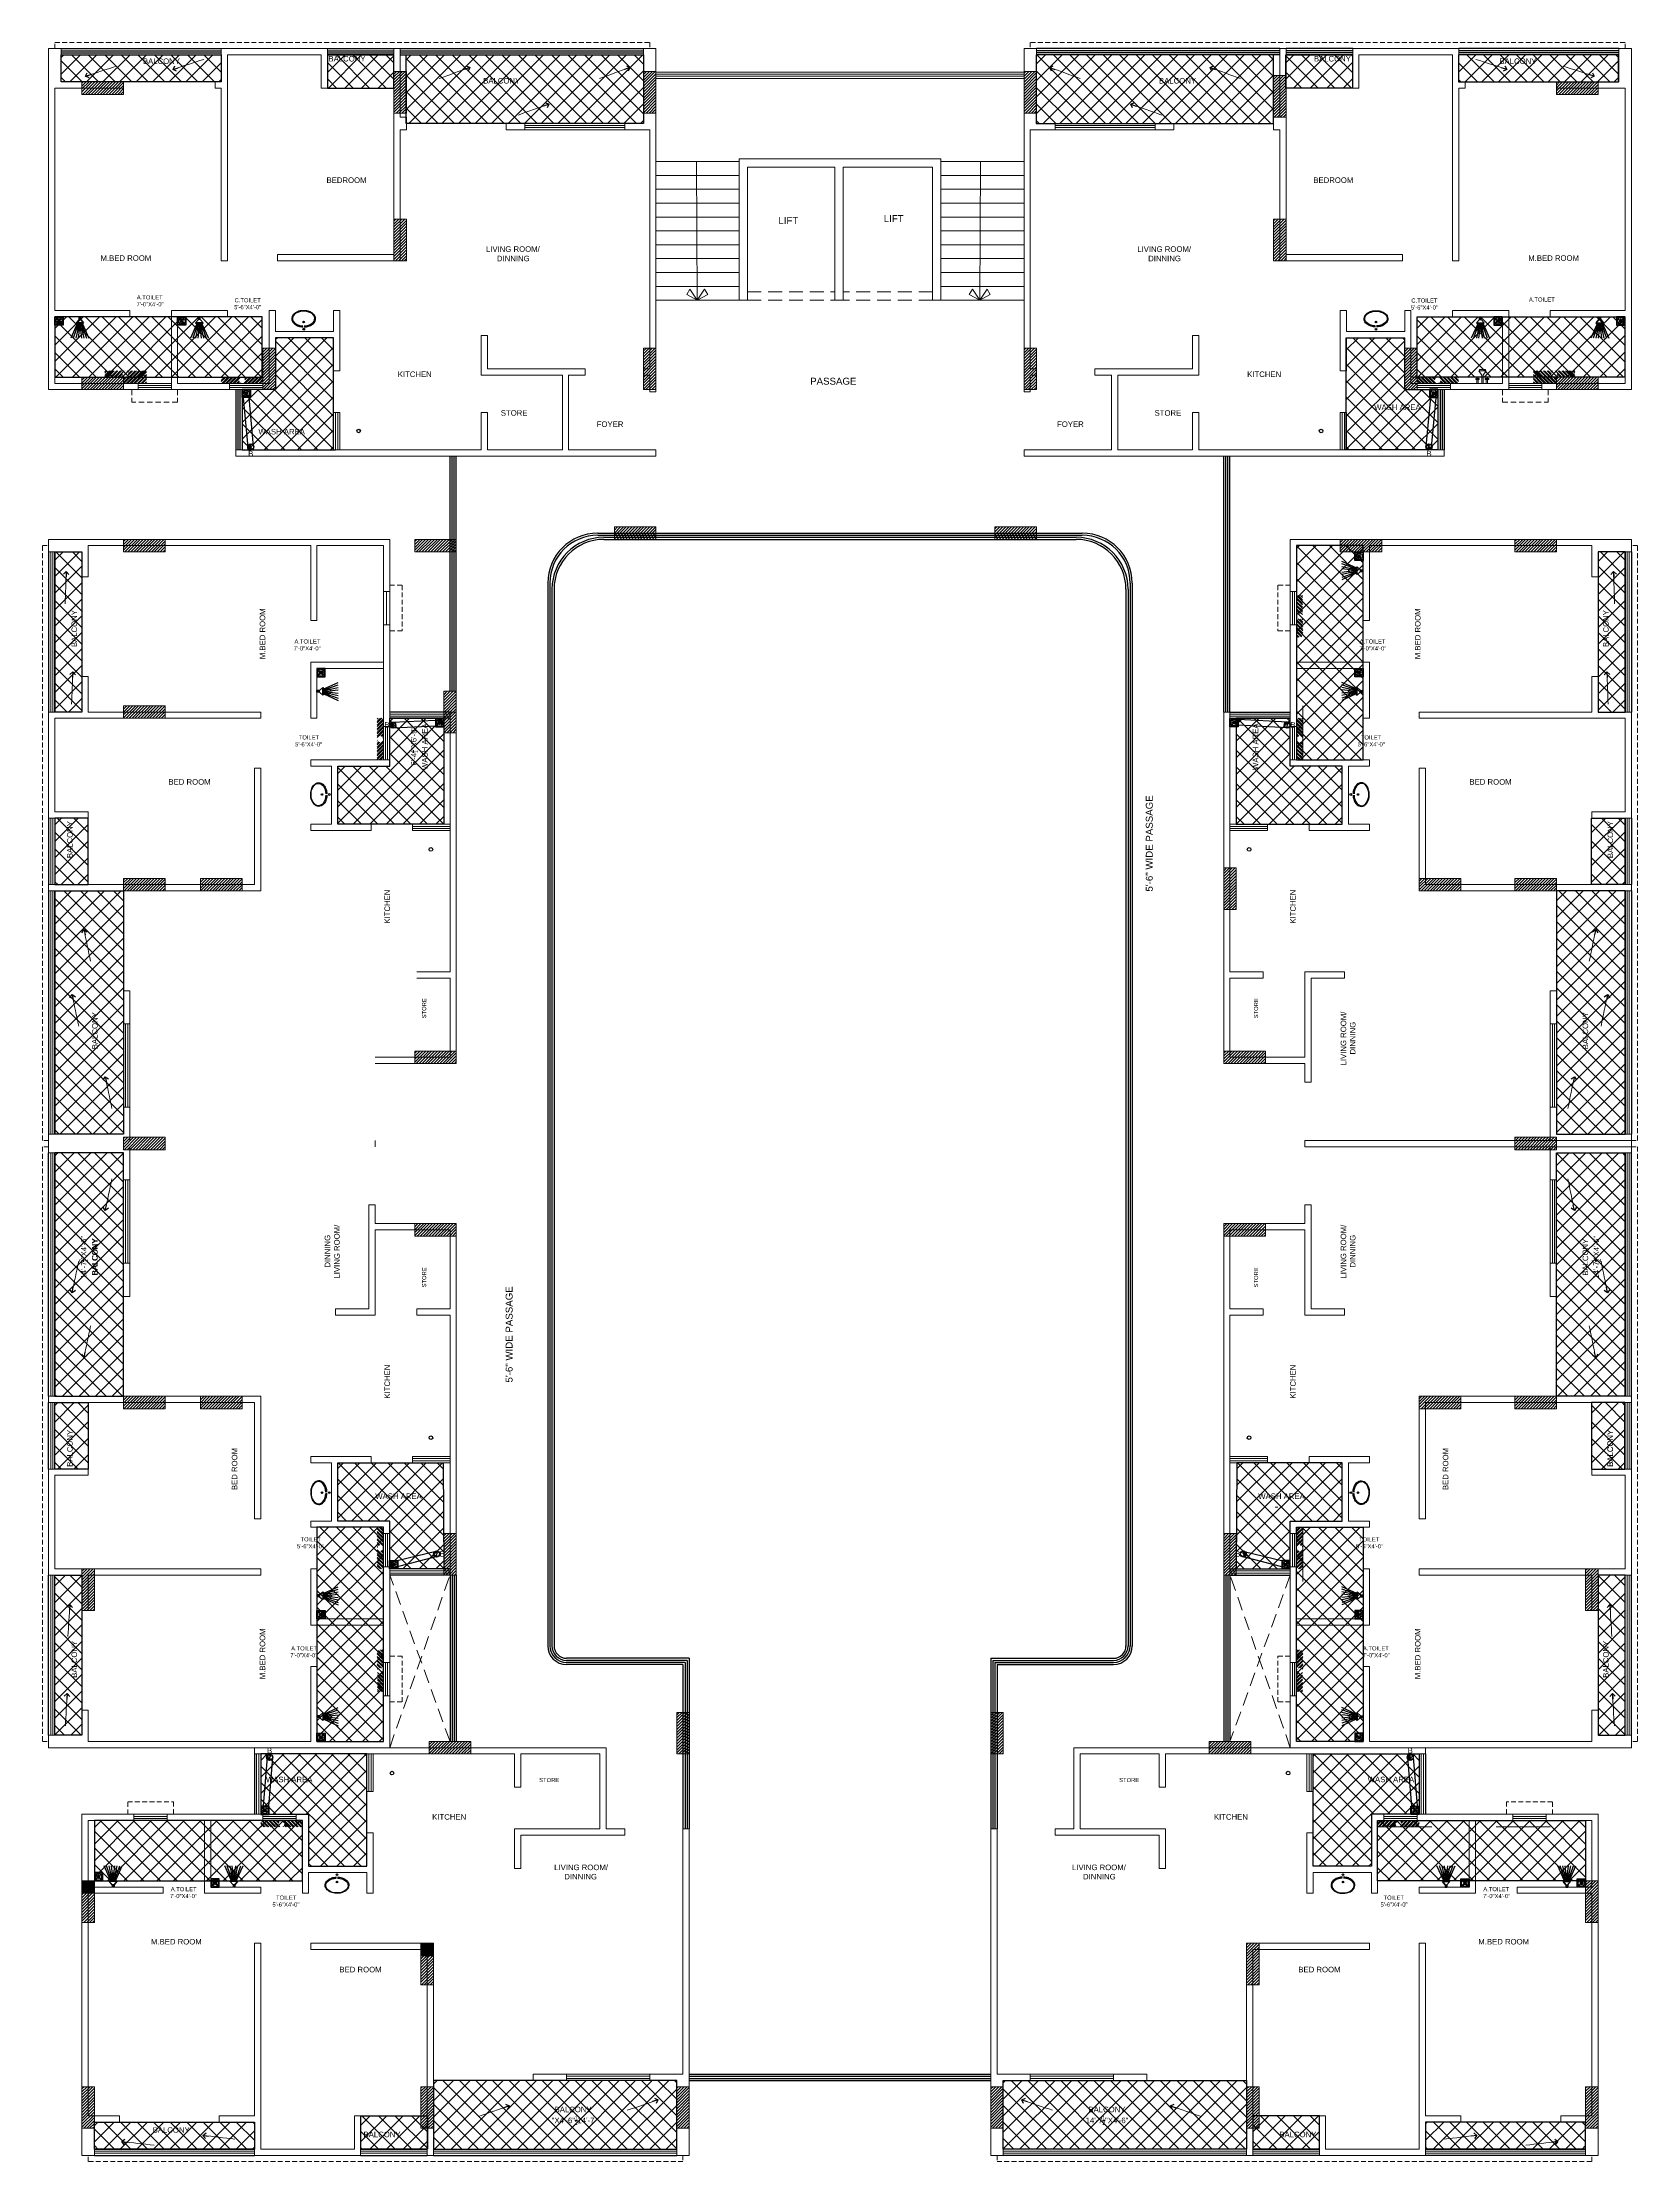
# Model space of a CAD drawing. Header units: inches. Extents: x 1807 to 67852, y 1160 to 20242.
# Drawn here: x 32389 to 33540, y 8234 to 9763 of the extents above; entities that cross this region are included whole.
import ezdxf

# ---------------------------------------------------------------- set-up
doc = ezdxf.new("R2010")
doc.units = ezdxf.units.IN
doc.header["$MEASUREMENT"] = 0
doc.linetypes.add('DASHED', pattern=[0.75, 0.5, -0.25])
doc.layers.get('0').update_dxf_attribs({"lineweight": 20})
for name, color, linetype, lineweight in [('02WINDOW & DOTTED', 8, 'Continuous', 20), ('4 upvc pip hatch', 6, 'Continuous', 5), ('4. UPCV', 6, 'Continuous', 30), ('AP_TEXT', 7, 'Continuous', 13), ('Bathing', 3, 'Continuous', 30), ('column_01', 7, 'Continuous', 18), ('Dummy wall', 8, 'Continuous', 18), ('HATCH', 8, 'Continuous', 0), ('N.WALL', 7, 'Continuous', 25), ('Nstair', 8, 'Continuous', 20), ('PROJ.', 8, 'DASHED', 20), ('RAILING', 8, 'Continuous', 25), ('Railing 01', 8, 'Continuous', 18), ('SHOP TEXT', 7, 'Continuous', 15), ('SUNK', 216, 'Continuous', 30), ('SUNK HTACH', 165, 'Continuous', 15), ('wall', 7, 'Continuous', 20), ('WALLS', 7, 'Continuous', 20), ('WINDOW', 8, 'Continuous', 15)]:
    doc.layers.add(name, color=color, linetype=linetype, lineweight=lineweight)
doc.layers.add('K.Text', color=7, linetype='Continuous')
doc.layers.add('RA_FURNITURE', color=251, linetype='Continuous', lineweight=18, transparency=0.85)
doc.styles.add('Krupalu', font='arial.ttf', dxfattribs={"height": 8})
doc.styles.add('Krupalu 1', font='arial.ttf')
doc.dimstyles.new('Krupalu', dxfattribs={"dimtxt": 4, "dimasz": 4, "dimexe": 0, "dimexo": 0, "dimgap": 0.09, "dimtad": 0, "dimtoh": 1, "dimdec": 0, "dimzin": 3, "dimdsep": 46, "dimlunit": 4, "dimtxsty": 'Krupalu', "dimblk": 'DOTSMALL', "dimcen": 0, "dimse1": 1, "dimse2": 1, "dimclrd": 256, "dimclre": 256, "dimclrt": 7, "dimadec": 0, "dimazin": 0, "dimtfac": 1, "dimtdec": 0, "dimtofl": 0, "dimtmove": 1, "dimatfit": 0, "dimldrblk": 'OPEN90', "dimfxl": 1, "dimtolj": 1, "dimtzin": 0, "dimlwd": -1, "dimarcsym": 0})
pattern_1 = [(45, (20356.4327, -82036.0392), (-1.325825215, 1.325825215), []), (45, (20357.3166, -82036.0392), (-1.325825215, 1.325825215), [])]
pattern_2 = [(45, (-2883.8112, 0), (-1.0606601718, 1.0606601718), [])]
pattern_3 = [(45, (27807.6125, -55328.927), (-5.9662135, 5.9662135), []), (135, (27807.6125, -55328.927), (-5.9662135, -5.9662135), [])]
pattern_4 = [(135, (38121.27, -55328.927), (5.9662135, 5.9662135), []), (45, (38121.27, -55328.927), (5.9662135, -5.9662135), [])]
pattern_5 = [(135, (38121.4615, -55328.927), (5.9662135, 5.9662135), []), (45, (38121.4615, -55328.927), (5.9662135, -5.9662135), [])]
pattern_6 = [(135, (45572.4495, -82036.0392), (1.325825215, 1.325825215), []), (135, (45571.5656, -82036.0392), (1.325825215, 1.325825215), [])]
pattern_7 = [(135, (124188.001, -3500.1794), (-1.325825215, -1.325825215), []), (135, (124188.001, -3499.2955), (-1.325825215, -1.325825215), [])]
pattern_8 = [(315, (-58258.9294, 21437.0292), (1.325825215, 1.325825215), []), (315, (-58258.9294, 21436.1453), (1.325825215, 1.325825215), [])]
pattern_9 = [(135, (75735.44057, -84542.61441), (0.1767766953, 0.1767766953), [])]
pattern_10 = [(135, (75735.44057, -84542.61441), (0.1767766953, 0.1767766953), [])]
pattern_11 = [(45, (-58258.9294, -3500.1794), (1.325825215, -1.325825215), []), (45, (-58258.9294, -3499.2955), (1.325825215, -1.325825215), [])]

# ---------------------------------------------------------------- blocks, each defined once
blk = doc.blocks.new('46H')
at = {"layer": 'RA_FURNITURE'}
for p, q in [((158381.3, -626693.5), (158378.9, -626693.5)), ((158378.9, -626694.2), (158378.9, -626693.5)), ((158381.3, -626694.2), (158378.9, -626694.2)), ((158379.6, -626690.6), (158387.3, -626690.6)), ((158379.6, -626690.6), (158379.6, -626693.5)), ((158379.6, -626694.2), (158379.6, -626695.2)), ((158380.6, -626695.2), (158379.6, -626695.2)), ((158380.6, -626690.6), (158380.6, -626693.5)), ((158380.6, -626694.2), (158380.6, -626695.2)), ((158383.1, -626696.6), (158381, -626699.7)), ((158386.2, -626699.7), (158381, -626699.7)), ((158381.3, -626694.2), (158381.3, -626693.5)), ((158381.5, -626699.7), (158381.5, -626700.7)), ((158383.1, -626690.6), (158383.1, -626696.6)), ((158384.1, -626690.6), (158384.1, -626696.6)), ((158384.1, -626696.6), (158386.2, -626699.7)), ((158385.6, -626694.2), (158385.6, -626693.5)), ((158388.1, -626693.5), (158385.6, -626693.5)), ((158388.1, -626694.2), (158385.6, -626694.2)), ((158385.7, -626699.7), (158385.7, -626700.7)), ((158386.3, -626690.6), (158386.3, -626693.5)), ((158386.3, -626694.2), (158386.3, -626695.2)), ((158387.3, -626695.2), (158386.3, -626695.2)), ((158387.3, -626690.6), (158387.3, -626693.5)), ((158387.3, -626694.2), (158387.3, -626695.2)), ((158388.1, -626694.2), (158388.1, -626693.5)), ((158385.7, -626700.7), (158381.5, -626700.7))]:
    blk.add_line(p, q, dxfattribs=at)
blk = doc.blocks.new('A$C538C39F4')
at = {"layer": 'column_01', "lineweight": 18}
h = blk.add_hatch(color=8, dxfattribs=at)
h.dxf.hatch_style = 1
h.paths.add_polyline_path([(0, 9), (9, 9), (9, 0), (0, 0)])
at = {"layer": 'column_01'}
for p, q in [((9, 9), (0, 0)), ((0, 9), (9, 0))]:
    blk.add_line(p, q, dxfattribs=at)
blk.add_lwpolyline([(0, 9), (9, 9), (9, 0), (0, 0)], close=True, dxfattribs=at)
blk = doc.blocks.new('dfhtutrut')
at = {"layer": 'HATCH'}
h = blk.add_hatch(dxfattribs=at)
h.set_pattern_fill('ANSI31', color=256, scale=12, style=0)
h.set_pattern_definition(pattern_2)
h.paths.add_polyline_path([(142115.4, -629932.5), (142145.4, -629932.5), (142145.4, -629923.5), (142115.4, -629923.5)])
h = blk.add_hatch(dxfattribs=at)
h.set_pattern_fill('ANSI31', color=256, scale=12, style=0)
h.set_pattern_definition(pattern_2)
h.paths.add_polyline_path([(142340.4, -629916), (142340.4, -629946), (142349.4, -629946), (142349.4, -629916)])
h = blk.add_hatch(dxfattribs=at)
h.set_pattern_fill('ANSI31', color=256, scale=12, style=0)
h.set_pattern_definition(pattern_2)
h.paths.add_polyline_path([(142520.4, -629916), (142520.4, -629946), (142529.4, -629946), (142529.4, -629916)])
h = blk.add_hatch(dxfattribs=at)
h.set_pattern_fill('ANSI31', color=256, scale=12, style=0)
h.set_pattern_definition(pattern_2)
h.paths.add_polyline_path([(142794.9, -629916), (142794.9, -629946), (142803.9, -629946), (142803.9, -629916)])
h = blk.add_hatch(dxfattribs=at)
h.set_pattern_fill('ANSI31', color=256, scale=12, style=0)
h.set_pattern_definition(pattern_2)
h.paths.add_polyline_path([(142974.9, -629919), (142974.9, -629949), (142983.9, -629949), (142983.9, -629919)])
h = blk.add_hatch(dxfattribs=at)
h.set_pattern_fill('ANSI31', color=256, scale=12, style=0)
h.set_pattern_definition(pattern_2)
h.paths.add_polyline_path([(143208.9, -629932.5), (143178.9, -629932.5), (143178.9, -629923.5), (143208.9, -629923.5)])
h = blk.add_hatch(dxfattribs=at)
h.set_pattern_fill('ANSI31', color=256, scale=12, style=0)
h.set_pattern_definition(pattern_2)
h.paths.add_polyline_path([(142349.4, -630052.5), (142349.4, -630022.5), (142340.4, -630022.5), (142340.4, -630052.5)])
h = blk.add_hatch(dxfattribs=at)
h.set_pattern_fill('ANSI31', color=256, scale=12, style=0)
h.set_pattern_definition(pattern_2)
h.paths.add_polyline_path([(142983.9, -630052.5), (142983.9, -630022.5), (142974.9, -630022.5), (142974.9, -630052.5)])
h = blk.add_hatch(dxfattribs=at)
h.set_pattern_fill('ANSI31', color=256, scale=12, style=0)
h.set_pattern_definition(pattern_2)
h.paths.add_polyline_path([(142254.9, -630145.5), (142254.9, -630115.5), (142245.9, -630115.5), (142245.9, -630145.5)])
h = blk.add_hatch(dxfattribs=at)
h.set_pattern_fill('ANSI31', color=256, scale=12, style=0)
h.set_pattern_definition(pattern_2)
h.paths.add_polyline_path([(142529.4, -630145.5), (142529.4, -630115.5), (142520.4, -630115.5), (142520.4, -630145.5)])
h = blk.add_hatch(dxfattribs=at)
h.set_pattern_fill('ANSI31', color=256, scale=12, style=0)
h.set_pattern_definition(pattern_2)
h.paths.add_polyline_path([(142803.9, -630145.5), (142803.9, -630115.5), (142794.9, -630115.5), (142794.9, -630145.5)])
h = blk.add_hatch(dxfattribs=at)
h.set_pattern_fill('ANSI31', color=256, scale=12, style=0)
h.set_pattern_definition(pattern_2)
h.paths.add_polyline_path([(143078.4, -630145.5), (143078.4, -630115.5), (143069.4, -630115.5), (143069.4, -630145.5)])
h = blk.add_hatch(dxfattribs=at)
h.set_pattern_fill('ANSI31', color=256, scale=12, style=0)
h.set_pattern_definition(pattern_2)
h.paths.add_polyline_path([(142115.4, -630145.5), (142145.4, -630145.5), (142145.4, -630136.5), (142115.4, -630136.5)])
h = blk.add_hatch(dxfattribs=at)
h.set_pattern_fill('ANSI31', color=256, scale=12, style=0)
h.set_pattern_definition(pattern_2)
h.paths.add_polyline_path([(143208.9, -630145.5), (143178.9, -630145.5), (143178.9, -630136.5), (143208.9, -630136.5)])
h = blk.add_hatch(dxfattribs=at)
h.set_pattern_fill('ANSI31', color=256, scale=12, style=0)
h.set_pattern_definition(pattern_2)
h.paths.add_polyline_path([(142529.4, -630244.5), (142499.4, -630244.5), (142499.4, -630253.5), (142529.4, -630253.5)])
h = blk.add_hatch(dxfattribs=at)
h.set_pattern_fill('ANSI31', color=256, scale=12, style=0)
h.set_pattern_definition(pattern_2)
h.paths.add_polyline_path([(142803.9, -630244.5), (142773.9, -630244.5), (142773.9, -630253.5), (142803.9, -630253.5)])
h = blk.add_hatch(dxfattribs=at)
h.set_pattern_fill('ANSI31', color=256, scale=12, style=0)
h.set_pattern_definition(pattern_2)
h.paths.add_polyline_path([(142145.4, -630262.5), (142175.4, -630262.5), (142175.4, -630253.5), (142145.4, -630253.5)])
h = blk.add_hatch(dxfattribs=at)
h.set_pattern_fill('ANSI31', color=256, scale=12, style=0)
h.set_pattern_definition(pattern_2)
h.paths.add_polyline_path([(142385.4, -630262.5), (142355.4, -630262.5), (142355.4, -630253.5), (142385.4, -630253.5)])
h = blk.add_hatch(dxfattribs=at)
h.set_pattern_fill('ANSI31', color=256, scale=12, style=0)
h.set_pattern_definition(pattern_2)
h.paths.add_polyline_path([(143022.9, -630262.5), (143052.9, -630262.5), (143052.9, -630253.5), (143022.9, -630253.5)])
h = blk.add_hatch(dxfattribs=at)
h.set_pattern_fill('ANSI31', color=256, scale=12, style=0)
h.set_pattern_definition(pattern_2)
h.paths.add_polyline_path([(143178.9, -630262.5), (143148.9, -630262.5), (143148.9, -630253.5), (143178.9, -630253.5)])
h = blk.add_hatch(dxfattribs=at)
h.set_pattern_fill('ANSI31', color=256, scale=12, style=0)
h.set_pattern_definition(pattern_2)
h.paths.add_polyline_path([(142376.4, -630363), (142376.4, -630393), (142385.4, -630393), (142385.4, -630363)])
h = blk.add_hatch(dxfattribs=at)
h.set_pattern_fill('ANSI31', color=256, scale=12, style=0)
h.set_pattern_definition(pattern_2)
h.paths.add_polyline_path([(142145.4, -630382.5), (142175.4, -630382.5), (142175.4, -630373.5), (142145.4, -630373.5)])
h = blk.add_hatch(dxfattribs=at)
h.set_pattern_fill('ANSI31', color=256, scale=12, style=0)
h.set_pattern_definition(pattern_2)
h.paths.add_polyline_path([(142938.9, -630490.5), (142938.9, -630520.5), (142947.9, -630520.5), (142947.9, -630490.5)])
h = blk.add_hatch(dxfattribs=at)
h.set_pattern_fill('ANSI31', color=256, scale=12, style=0)
h.set_pattern_definition(pattern_2)
h.paths.add_polyline_path([(142145.4, -630507), (142175.4, -630507), (142175.4, -630498), (142145.4, -630498)])
h = blk.add_hatch(dxfattribs=at)
h.set_pattern_fill('ANSI31', color=256, scale=12, style=0)
h.set_pattern_definition(pattern_2)
h.paths.add_polyline_path([(142230.9, -630507), (142200.9, -630507), (142200.9, -630498), (142230.9, -630498)])
h = blk.add_hatch(dxfattribs=at)
h.set_pattern_fill('ANSI31', color=256, scale=12, style=0)
h.set_pattern_definition(pattern_2)
h.paths.add_polyline_path([(143079.9, -630507), (143109.9, -630507), (143109.9, -630498), (143079.9, -630498)])
h = blk.add_hatch(dxfattribs=at)
h.set_pattern_fill('ANSI31', color=256, scale=12, style=0)
h.set_pattern_definition(pattern_2)
h.paths.add_polyline_path([(143178.9, -630507), (143148.9, -630507), (143148.9, -630498), (143178.9, -630498)])
h = blk.add_hatch(dxfattribs=at)
h.set_pattern_fill('ANSI31', color=256, scale=12, style=0)
h.set_pattern_definition(pattern_2)
h.paths.add_polyline_path([(142385.4, -630622.5), (142355.4, -630622.5), (142355.4, -630631.5), (142385.4, -630631.5)])
h = blk.add_hatch(dxfattribs=at)
h.set_pattern_fill('ANSI31', color=256, scale=12, style=0)
h.set_pattern_definition(pattern_2)
h.paths.add_polyline_path([(142938.9, -630631.5), (142968.9, -630631.5), (142968.9, -630622.5), (142938.9, -630622.5)])
h = blk.add_hatch(dxfattribs=at)
h.set_pattern_fill('ANSI31', color=256, scale=12, style=0)
h.set_pattern_definition(pattern_2)
h.paths.add_polyline_path([(142145.4, -630693.7), (142175.4, -630693.7), (142175.4, -630684.7), (142145.4, -630684.7)])
h = blk.add_hatch(dxfattribs=at)
h.set_pattern_fill('ANSI31', color=256, scale=12, style=0)
h.set_pattern_definition(pattern_2)
h.paths.add_polyline_path([(143178.9, -630693.7), (143148.9, -630693.7), (143148.9, -630684.7), (143178.9, -630684.7)])
h = blk.add_hatch(dxfattribs=at)
h.set_pattern_fill('ANSI31', color=256, scale=12, style=0)
h.set_pattern_definition(pattern_2)
h.paths.add_polyline_path([(142385.4, -630747), (142355.4, -630747), (142355.4, -630756), (142385.4, -630756)])
h = blk.add_hatch(dxfattribs=at)
h.set_pattern_fill('ANSI31', color=256, scale=12, style=0)
h.set_pattern_definition(pattern_2)
h.paths.add_polyline_path([(142938.9, -630756), (142968.9, -630756), (142968.9, -630747), (142938.9, -630747)])
h = blk.add_hatch(dxfattribs=at)
h.set_pattern_fill('ANSI31', color=256, scale=12, style=0)
h.set_pattern_definition(pattern_2)
h.paths.add_polyline_path([(142145.4, -630880.5), (142175.4, -630880.5), (142175.4, -630871.5), (142145.4, -630871.5)])
h = blk.add_hatch(dxfattribs=at)
h.set_pattern_fill('ANSI31', color=256, scale=12, style=0)
h.set_pattern_definition(pattern_2)
h.paths.add_polyline_path([(142230.9, -630880.5), (142200.9, -630880.5), (142200.9, -630871.5), (142230.9, -630871.5)])
h = blk.add_hatch(dxfattribs=at)
h.set_pattern_fill('ANSI31', color=256, scale=12, style=0)
h.set_pattern_definition(pattern_2)
h.paths.add_polyline_path([(143079.9, -630880.5), (143109.9, -630880.5), (143109.9, -630871.5), (143079.9, -630871.5)])
h = blk.add_hatch(dxfattribs=at)
h.set_pattern_fill('ANSI31', color=256, scale=12, style=0)
h.set_pattern_definition(pattern_2)
h.paths.add_polyline_path([(143178.9, -630880.5), (143148.9, -630880.5), (143148.9, -630871.5), (143178.9, -630871.5)])
h = blk.add_hatch(dxfattribs=at)
h.set_pattern_fill('ANSI31', color=256, scale=12, style=0)
h.set_pattern_definition(pattern_2)
h.paths.add_polyline_path([(142385.4, -631000.5), (142385.4, -630970.5), (142376.4, -630970.5), (142376.4, -631000.5)])
h = blk.add_hatch(dxfattribs=at)
h.set_pattern_fill('ANSI31', color=256, scale=12, style=0)
h.set_pattern_definition(pattern_2)
h.paths.add_polyline_path([(142947.9, -631000.5), (142947.9, -630970.5), (142938.9, -630970.5), (142938.9, -631000.5)])
h = blk.add_hatch(dxfattribs=at)
h.set_pattern_fill('ANSI31', color=256, scale=12, style=0)
h.set_pattern_definition(pattern_2)
h.paths.add_polyline_path([(142115.4, -630996), (142115.4, -631026), (142124.4, -631026), (142124.4, -630996)])
h = blk.add_hatch(dxfattribs=at)
h.set_pattern_fill('ANSI31', color=256, scale=12, style=0)
h.set_pattern_definition(pattern_2)
h.paths.add_polyline_path([(143199.9, -630996), (143199.9, -631026), (143208.9, -631026), (143208.9, -630996)])
h = blk.add_hatch(dxfattribs=at)
h.set_pattern_fill('ANSI31', color=256, scale=12, style=0)
h.set_pattern_definition(pattern_2)
h.paths.add_polyline_path([(142553.4, -631129.5), (142553.4, -631099.5), (142544.4, -631099.5), (142544.4, -631129.5)])
h = blk.add_hatch(dxfattribs=at)
h.set_pattern_fill('ANSI31', color=256, scale=12, style=0)
h.set_pattern_definition(pattern_2)
h.paths.add_polyline_path([(142779.9, -631129.5), (142779.9, -631099.5), (142770.9, -631099.5), (142770.9, -631129.5)])
h = blk.add_hatch(dxfattribs=at)
h.set_pattern_fill('ANSI31', color=256, scale=12, style=0)
h.set_pattern_definition(pattern_2)
h.paths.add_polyline_path([(142395.9, -631120.5), (142365.9, -631120.5), (142365.9, -631129.5), (142395.9, -631129.5)])
h = blk.add_hatch(dxfattribs=at)
h.set_pattern_fill('ANSI31', color=256, scale=12, style=0)
h.set_pattern_definition(pattern_2)
h.paths.add_polyline_path([(142928.4, -631129.5), (142958.4, -631129.5), (142958.4, -631120.5), (142928.4, -631120.5)])
h = blk.add_hatch(dxfattribs=at)
h.set_pattern_fill('ANSI31', color=256, scale=12, style=0)
h.set_pattern_definition(pattern_2)
edge = h.paths.add_edge_path()
edge.add_line((142115.4, -631221), (142124.4, -631221))
edge.add_line((142124.4, -631221), (142115.4, -631230))
edge.add_line((142115.4, -631230), (142124.4, -631230))
h = blk.add_hatch(dxfattribs=at)
h.set_pattern_fill('ANSI31', color=256, scale=12, style=0)
h.set_pattern_definition(pattern_2)
edge = h.paths.add_edge_path()
edge.add_line((142115.4, -631221), (142124.4, -631221))
h = blk.add_hatch(dxfattribs=at)
h.set_pattern_fill('ANSI31', color=256, scale=12, style=0)
h.set_pattern_definition(pattern_2)
h.paths.add_polyline_path([(142115.4, -631221), (142115.4, -631251), (142124.4, -631251), (142124.4, -631221)])
h.paths.add_polyline_path([(142124.4, -631230), (142115.4, -631221), (142115.4, -631230), (142124.4, -631221), (142124.4, -631230)], flags=16)
h = blk.add_hatch(dxfattribs=at)
h.set_pattern_fill('ANSI31', color=256, scale=12, style=0)
h.set_pattern_definition(pattern_2)
h.paths.add_polyline_path([(143208.9, -631221), (143208.9, -631251), (143199.9, -631251), (143199.9, -631221)])
h = blk.add_hatch(dxfattribs=at)
h.set_pattern_fill('ANSI31', color=256, scale=12, style=0)
h.set_pattern_definition(pattern_2)
edge = h.paths.add_edge_path()
edge.add_line((142115.4, -631230), (142124.4, -631230))
h = blk.add_hatch(dxfattribs=at)
h.set_pattern_fill('ANSI31', color=256, scale=12, style=0)
h.set_pattern_definition(pattern_2)
edge = h.paths.add_edge_path()
edge.add_line((142359.9, -631266), (142368.9, -631266))
h = blk.add_hatch(dxfattribs=at)
h.set_pattern_fill('ANSI31', color=256, scale=12, style=0)
h.set_pattern_definition(pattern_2)
h.paths.add_polyline_path([(142368.9, -631266), (142368.9, -631296), (142359.9, -631296), (142359.9, -631266)])
h.paths.add_polyline_path([(142368.9, -631275), (142359.9, -631266), (142359.9, -631275), (142368.9, -631266), (142368.9, -631275)], flags=16)
h = blk.add_hatch(dxfattribs=at)
h.set_pattern_fill('ANSI31', color=256, scale=12, style=0)
h.set_pattern_definition(pattern_2)
h.paths.add_polyline_path([(142964.4, -631266), (142964.4, -631296), (142955.4, -631296), (142955.4, -631266)])
h = blk.add_hatch(dxfattribs=at)
h.set_pattern_fill('ANSI31', color=256, scale=12, style=0)
h.set_pattern_definition(pattern_2)
edge = h.paths.add_edge_path()
edge.add_line((142359.9, -631275), (142368.9, -631275))
h = blk.add_hatch(dxfattribs=at)
h.set_pattern_fill('ANSI31', color=256, scale=12, style=0)
h.set_pattern_definition(pattern_2)
edge = h.paths.add_edge_path()
edge.add_line((142359.9, -631275), (142368.9, -631275))
h = blk.add_hatch(dxfattribs=at)
h.set_pattern_fill('ANSI31', color=256, scale=12, style=0)
h.set_pattern_definition(pattern_2)
h.paths.add_polyline_path([(142124.4, -631399.5), (142124.4, -631369.5), (142115.4, -631369.5), (142115.4, -631399.5)])
h = blk.add_hatch(dxfattribs=at)
h.set_pattern_fill('ANSI31', color=256, scale=12, style=0)
h.set_pattern_definition(pattern_2)
h.paths.add_polyline_path([(142368.9, -631399.5), (142368.9, -631369.5), (142359.9, -631369.5), (142359.9, -631399.5)])
h = blk.add_hatch(dxfattribs=at)
h.set_pattern_fill('ANSI31', color=256, scale=12, style=0)
h.set_pattern_definition(pattern_2)
h.paths.add_polyline_path([(142553.4, -631399.5), (142553.4, -631369.5), (142544.4, -631369.5), (142544.4, -631399.5)])
h = blk.add_hatch(dxfattribs=at)
h.set_pattern_fill('ANSI31', color=256, scale=12, style=0)
h.set_pattern_definition(pattern_2)
h.paths.add_polyline_path([(142779.9, -631399.5), (142779.9, -631369.5), (142770.9, -631369.5), (142770.9, -631399.5)])
h = blk.add_hatch(dxfattribs=at)
h.set_pattern_fill('ANSI31', color=256, scale=12, style=0)
h.set_pattern_definition(pattern_2)
h.paths.add_polyline_path([(142964.4, -631399.5), (142964.4, -631369.5), (142955.4, -631369.5), (142955.4, -631399.5)])
h = blk.add_hatch(dxfattribs=at)
h.set_pattern_fill('ANSI31', color=256, scale=12, style=0)
h.set_pattern_definition(pattern_2)
h.paths.add_polyline_path([(143208.9, -631399.5), (143208.9, -631369.5), (143199.9, -631369.5), (143199.9, -631399.5)])
at = {"layer": 'column_01'}
for points in [[(142115.4, -629932.5), (142145.4, -629932.5), (142145.4, -629923.5), (142115.4, -629923.5)], [(142340.4, -629916), (142340.4, -629946), (142349.4, -629946), (142349.4, -629916)], [(142520.4, -629916), (142520.4, -629946), (142529.4, -629946), (142529.4, -629916)], [(142794.9, -629916), (142794.9, -629946), (142803.9, -629946), (142803.9, -629916)], [(142974.9, -629919), (142974.9, -629949), (142983.9, -629949), (142983.9, -629919)], [(143208.9, -629932.5), (143178.9, -629932.5), (143178.9, -629923.5), (143208.9, -629923.5)], [(142349.4, -630052.5), (142349.4, -630022.5), (142340.4, -630022.5), (142340.4, -630052.5)], [(142983.9, -630052.5), (142983.9, -630022.5), (142974.9, -630022.5), (142974.9, -630052.5)], [(142254.9, -630145.5), (142254.9, -630115.5), (142245.9, -630115.5), (142245.9, -630145.5)], [(142529.4, -630145.5), (142529.4, -630115.5), (142520.4, -630115.5), (142520.4, -630145.5)], [(142803.9, -630145.5), (142803.9, -630115.5), (142794.9, -630115.5), (142794.9, -630145.5)], [(143078.4, -630145.5), (143078.4, -630115.5), (143069.4, -630115.5), (143069.4, -630145.5)], [(142115.4, -630145.5), (142145.4, -630145.5), (142145.4, -630136.5), (142115.4, -630136.5)], [(143208.9, -630145.5), (143178.9, -630145.5), (143178.9, -630136.5), (143208.9, -630136.5)], [(142529.4, -630244.5), (142499.4, -630244.5), (142499.4, -630253.5), (142529.4, -630253.5)], [(142803.9, -630244.5), (142773.9, -630244.5), (142773.9, -630253.5), (142803.9, -630253.5)], [(142145.4, -630262.5), (142175.4, -630262.5), (142175.4, -630253.5), (142145.4, -630253.5)], [(142385.4, -630262.5), (142355.4, -630262.5), (142355.4, -630253.5), (142385.4, -630253.5)], [(143022.9, -630262.5), (143052.9, -630262.5), (143052.9, -630253.5), (143022.9, -630253.5)], [(143178.9, -630262.5), (143148.9, -630262.5), (143148.9, -630253.5), (143178.9, -630253.5)], [(142376.4, -630363), (142376.4, -630393), (142385.4, -630393), (142385.4, -630363)], [(142145.4, -630382.5), (142175.4, -630382.5), (142175.4, -630373.5), (142145.4, -630373.5)], [(142938.9, -630490.5), (142938.9, -630520.5), (142947.9, -630520.5), (142947.9, -630490.5)], [(142145.4, -630507), (142175.4, -630507), (142175.4, -630498), (142145.4, -630498)], [(142230.9, -630507), (142200.9, -630507), (142200.9, -630498), (142230.9, -630498)], [(143079.9, -630507), (143109.9, -630507), (143109.9, -630498), (143079.9, -630498)], [(143178.9, -630507), (143148.9, -630507), (143148.9, -630498), (143178.9, -630498)], [(142385.4, -630622.5), (142355.4, -630622.5), (142355.4, -630631.5), (142385.4, -630631.5)], [(142938.9, -630631.5), (142968.9, -630631.5), (142968.9, -630622.5), (142938.9, -630622.5)], [(142145.4, -630693.7), (142175.4, -630693.7), (142175.4, -630684.7), (142145.4, -630684.7)], [(143178.9, -630693.7), (143148.9, -630693.7), (143148.9, -630684.7), (143178.9, -630684.7)], [(142385.4, -630747), (142355.4, -630747), (142355.4, -630756), (142385.4, -630756)], [(142938.9, -630756), (142968.9, -630756), (142968.9, -630747), (142938.9, -630747)], [(142145.4, -630880.5), (142175.4, -630880.5), (142175.4, -630871.5), (142145.4, -630871.5)], [(142230.9, -630880.5), (142200.9, -630880.5), (142200.9, -630871.5), (142230.9, -630871.5)], [(143079.9, -630880.5), (143109.9, -630880.5), (143109.9, -630871.5), (143079.9, -630871.5)], [(143178.9, -630880.5), (143148.9, -630880.5), (143148.9, -630871.5), (143178.9, -630871.5)], [(142385.4, -631000.5), (142385.4, -630970.5), (142376.4, -630970.5), (142376.4, -631000.5)], [(142947.9, -631000.5), (142947.9, -630970.5), (142938.9, -630970.5), (142938.9, -631000.5)], [(142115.4, -630996), (142115.4, -631026), (142124.4, -631026), (142124.4, -630996)], [(143199.9, -630996), (143199.9, -631026), (143208.9, -631026), (143208.9, -630996)], [(142553.4, -631129.5), (142553.4, -631099.5), (142544.4, -631099.5), (142544.4, -631129.5)], [(142779.9, -631129.5), (142779.9, -631099.5), (142770.9, -631099.5), (142770.9, -631129.5)], [(142395.9, -631120.5), (142365.9, -631120.5), (142365.9, -631129.5), (142395.9, -631129.5)], [(142928.4, -631129.5), (142958.4, -631129.5), (142958.4, -631120.5), (142928.4, -631120.5)], [(142115.4, -631221), (142115.4, -631251), (142124.4, -631251), (142124.4, -631221)], [(143208.9, -631221), (143208.9, -631251), (143199.9, -631251), (143199.9, -631221)], [(142368.9, -631266), (142368.9, -631296), (142359.9, -631296), (142359.9, -631266)], [(142964.4, -631266), (142964.4, -631296), (142955.4, -631296), (142955.4, -631266)], [(142124.4, -631399.5), (142124.4, -631369.5), (142115.4, -631369.5), (142115.4, -631399.5)], [(142368.9, -631399.5), (142368.9, -631369.5), (142359.9, -631369.5), (142359.9, -631399.5)], [(142553.4, -631399.5), (142553.4, -631369.5), (142544.4, -631369.5), (142544.4, -631399.5)], [(142779.9, -631399.5), (142779.9, -631369.5), (142770.9, -631369.5), (142770.9, -631399.5)], [(142964.4, -631399.5), (142964.4, -631369.5), (142955.4, -631369.5), (142955.4, -631399.5)], [(143208.9, -631399.5), (143208.9, -631369.5), (143199.9, -631369.5), (143199.9, -631399.5)]]:
    blk.add_lwpolyline(points, close=True, dxfattribs=at)
at = {"layer": 'column_01', "xscale": -1}
blk.add_blockref('A$C538C39F4', (142124.4, -631230), dxfattribs=at)
at = {"layer": 'column_01'}
blk.add_blockref('A$C538C39F4', (142359.9, -631275), dxfattribs=at)
blk = doc.blocks.new('Shower')
at = {"layer": 'Bathing'}
h = blk.add_hatch(color=256, dxfattribs=at)
h.paths.add_polyline_path([(60267.4, -3620.4), (60268.7, -3620.4), (60268.7, -3618.6), (60267.4, -3618.6)])
h.paths.add_polyline_path([(60270.2, -3623.6), (60270.7, -3622.8), (60265.3, -3622.8), (60266.1, -3623.6)])
at = {"layer": 'Bathing', "ltscale": 3}
for p, q in [((60267.4, -3620.4), (60265.3, -3622.8)), ((60267.4, -3620.4), (60267.4, -3618.6)), ((60268.7, -3618.6), (60267.4, -3618.6)), ((60268.7, -3618.6), (60267.4, -3618.6)), ((60268.7, -3620.4), (60267.4, -3620.4)), ((60268.7, -3620.4), (60267.4, -3620.4)), ((60268.7, -3620.4), (60268.7, -3618.6)), ((60268.7, -3620.4), (60270.7, -3622.8)), ((60266.1, -3623.6), (60261.5, -3634)), ((60266.8, -3623.6), (60263.2, -3634)), ((60267.4, -3623.6), (60265.2, -3634)), ((60265.3, -3622.8), (60266.1, -3623.6)), ((60270.7, -3622.8), (60265.3, -3622.8)), ((60266.1, -3623.6), (60270.2, -3623.6)), ((60268, -3623.6), (60266.8, -3634)), ((60268, -3623.6), (60269.3, -3634)), ((60268.7, -3623.6), (60270.9, -3634)), ((60269.3, -3623.6), (60272.9, -3634)), ((60269.9, -3623.6), (60274.6, -3634)), ((60270.2, -3623.6), (60270.7, -3622.8))]:
    blk.add_line(p, q, dxfattribs=at)
for points in [[(60267.4, -3620.4), (60265.3, -3622.8)], [(60270.7, -3622.8), (60268.7, -3620.4)]]:
    blk.add_lwpolyline(points, dxfattribs=at)
blk.add_circle((60268, -3627), 1.78, dxfattribs=at)
blk = doc.blocks.new('rwrwq')
at = {"layer": 'Bathing'}
for points in [[(19894.4, -3202.3), (19894.4, -3196.3), (19900.4, -3196.3), (19900.4, -3202.3)], [(19894.6, -3202.1), (19894.6, -3196.6), (19900.1, -3196.6), (19900.1, -3202.1)]]:
    blk.add_lwpolyline(points, close=True, dxfattribs=at)
for centre, radius in [((19897.4, -3199.3), 2.42), ((19895.5, -3199.3), 0.129), ((19895.9, -3197.9), 0.129), ((19895.9, -3200.8), 0.129), ((19896.2, -3199.3), 0.129), ((19896.4, -3198.4), 0.129), ((19896.4, -3200.3), 0.129), ((19896.9, -3199.3), 0.129), ((19896.9, -3198.9), 0.129), ((19896.9, -3199.8), 0.129), ((19897.4, -3198.1), 0.129), ((19897.4, -3198.1), 0.129), ((19897.4, -3198.8), 0.129), ((19897.4, -3198.8), 0.129), ((19897.4, -3199.3), 0.129), ((19897.4, -3199.8), 0.129), ((19897.4, -3199.8), 0.129), ((19897.4, -3200.6), 0.129), ((19897.4, -3200.6), 0.129), ((19897.4, -3201.3), 0.129), ((19897.4, -3201.3), 0.129), ((19897.8, -3198.9), 0.129), ((19897.9, -3199.3), 0.129), ((19897.8, -3199.8), 0.129), ((19898.3, -3198.4), 0.129), ((19898.3, -3200.3), 0.129), ((19898.5, -3199.3), 0.129), ((19898.8, -3197.9), 0.129), ((19898.8, -3200.8), 0.129)]:
    blk.add_circle(centre, radius, dxfattribs=at)
blk = doc.blocks.new('_DotSmall')
at = {"color": 0, "linetype": 'ByBlock', "const_width": 0.5}
blk.add_lwpolyline([(-0.0625, 0, 1), (0.0625, 0, 1)], format="xyb", close=True, dxfattribs=at)
blk = doc.blocks.new('_Open90')
at = {"color": 0, "linetype": 'ByBlock', "lineweight": -2}
for p, q in [((0, 0), (-1, 0)), ((-0.5, 0.5), (0, 0)), ((0, 0), (-0.5, -0.5))]:
    blk.add_line(p, q, dxfattribs=at)

msp = doc.modelspace()

# ---------------------------------------------------------------- hatches: boundary and pattern name
at = {"layer": '4 upvc pip hatch', "ltscale": 10}
h = msp.add_hatch(dxfattribs=at)
h.set_pattern_fill('ANSI31', color=256, scale=2, style=0)
h.set_pattern_definition([(45, (-9916.81688, -84346.43307), (-0.1767766953, 0.1767766953), [])])
edge = h.paths.add_edge_path()
edge.add_spline(control_points=[(32539.4, 9468.9), (32539.7, 9469.3), (32540.4, 9470.2), (32538.9, 9471.6), (32539.5, 9472.5), (32539.8, 9472.9)], knot_values=[0, 0, 0, 0, 1.259254, 3.09623, 4.348223, 4.348223, 4.348223, 4.348223], degree=3, periodic=0)
edge.add_arc((32539.6, 9470.9), 2, 83.262, 180)
edge.add_arc((32539.6, 9470.9), 2, 180, 265.9366)
h = msp.add_hatch(dxfattribs=at)
h.set_pattern_fill('ANSI31', color=256, scale=2, angle=180, style=0)
h.set_pattern_definition([(135, (75845.6991, -84346.43307), (0.1767766953, 0.1767766953), [])])
edge = h.paths.add_edge_path()
edge.add_spline(control_points=[(33389.4, 9468.9), (33389.2, 9469.3), (33388.5, 9470.2), (33390, 9471.6), (33389.3, 9472.5), (33389.1, 9472.9)], knot_values=[0, 0, 0, 0, 1.259254, 3.09623, 4.348223, 4.348223, 4.348223, 4.348223], degree=3, periodic=0)
edge.add_arc((33389.3, 9470.9), 2, 180, 276.738, ccw=False)
edge.add_arc((33389.3, 9470.9), 2, 94.0634, 180, ccw=False)
h = msp.add_hatch(dxfattribs=at)
h.set_pattern_fill('ANSI31', color=256, scale=2, angle=180, style=0)
h.set_pattern_definition(pattern_9)
edge = h.paths.add_edge_path()
edge.add_spline(control_points=[(32642.1, 9272.3), (32641.8, 9271.9), (32641.2, 9271), (32642.7, 9269.6), (32642, 9268.7), (32641.8, 9268.3)], knot_values=[0, 0, 0, 0, 1.259254, 3.09623, 4.348223, 4.348223, 4.348223, 4.348223], degree=3, periodic=0)
edge.add_arc((32642, 9270.3), 2, 83.262, 180)
edge.add_arc((32642, 9270.3), 2, 180, 265.9366)
h = msp.add_hatch(dxfattribs=at)
h.set_pattern_fill('ANSI31', color=256, scale=2, angle=180, style=0)
h.set_pattern_definition(pattern_10)
edge = h.paths.add_edge_path()
edge.add_spline(control_points=[(32642.1, 9272.3), (32641.8, 9271.9), (32641.2, 9271), (32642.7, 9269.6), (32642, 9268.7), (32641.8, 9268.3)], knot_values=[0, 0, 0, 0, 1.259254, 3.09623, 4.348223, 4.348223, 4.348223, 4.348223], degree=3, periodic=0)
edge.add_arc((32642, 9270.3), 2, 83.262, 180)
edge.add_arc((32642, 9270.3), 2, 180, 265.9366)
h = msp.add_hatch(dxfattribs=at)
h.set_pattern_fill('ANSI31', color=256, scale=2, angle=360, style=0)
h.set_pattern_definition(pattern_9)
edge = h.paths.add_edge_path()
edge.add_spline(control_points=[(33286.9, 9272.3), (33287.2, 9271.9), (33287.9, 9271), (33286.4, 9269.6), (33287.1, 9268.7), (33287.3, 9268.3)], knot_values=[0, 0, 0, 0, 1.259254, 3.09623, 4.348223, 4.348223, 4.348223, 4.348223], degree=3, periodic=0)
edge.add_arc((33287.1, 9270.3), 2, 0, 96.738, ccw=False)
edge.add_arc((33287.1, 9270.3), 2, 274.0634, 360, ccw=False)
h = msp.add_hatch(dxfattribs=at)
h.set_pattern_fill('ANSI31', color=256, scale=2, angle=360, style=0)
h.set_pattern_definition(pattern_10)
edge = h.paths.add_edge_path()
edge.add_spline(control_points=[(33286.9, 9272.3), (33287.2, 9271.9), (33287.9, 9271), (33286.4, 9269.6), (33287.1, 9268.7), (33287.3, 9268.3)], knot_values=[0, 0, 0, 0, 1.259254, 3.09623, 4.348223, 4.348223, 4.348223, 4.348223], degree=3, periodic=0)
edge.add_arc((33287.1, 9270.3), 2, 0, 96.738, ccw=False)
edge.add_arc((33287.1, 9270.3), 2, 274.0634, 360, ccw=False)
h = msp.add_hatch(dxfattribs=at)
h.set_pattern_fill('ANSI31', color=256, scale=2, style=0)
h.set_pattern_definition([(315, (-9782.81048, 102489.71072), (-0.1767766953, -0.1767766953), [])])
edge = h.paths.add_edge_path()
edge.add_spline(control_points=[(32673.4, 8674.4), (32673.7, 8674), (32674.4, 8673.1), (32672.9, 8671.7), (32673.6, 8670.8), (32673.8, 8670.4)], knot_values=[0, 0, 0, 0, 1.259254, 3.09623, 4.348223, 4.348223, 4.348223, 4.348223], degree=3, periodic=0)
edge.add_arc((32673.6, 8672.4), 2, 180, 276.738, ccw=False)
edge.add_arc((32673.6, 8672.4), 2, 94.0634, 180, ccw=False)
h = msp.add_hatch(dxfattribs=at)
h.set_pattern_fill('ANSI31', color=256, scale=2, angle=180, style=0)
h.set_pattern_definition([(315, (-9782.81048, 102489.71072), (-0.1767766953, -0.1767766953), [])])
edge = h.paths.add_edge_path()
edge.add_spline(control_points=[(33255.6, 8674.4), (33255.4, 8674), (33254.7, 8673.1), (33256.2, 8671.7), (33255.5, 8670.8), (33255.3, 8670.4)], knot_values=[0, 0, 0, 0, 1.259254, 3.09623, 4.348223, 4.348223, 4.348223, 4.348223], degree=3, periodic=0)
edge.add_arc((33255.5, 8672.4), 2, 263.262, 360)
edge.add_arc((33255.5, 8672.4), 2, 0, 85.9366)
h = msp.add_hatch(dxfattribs=at)
h.set_pattern_fill('ANSI31', color=256, scale=2, style=0)
h.set_pattern_definition([(315, (-9903.17412, 102343.11293), (-0.1767766953, -0.1767766953), [])])
edge = h.paths.add_edge_path()
edge.add_spline(control_points=[(32553.1, 8527.8), (32553.4, 8527.4), (32554, 8526.5), (32552.5, 8525.1), (32553.2, 8524.2), (32553.5, 8523.8)], knot_values=[0, 0, 0, 0, 1.259254, 3.09623, 4.348223, 4.348223, 4.348223, 4.348223], degree=3, periodic=0)
edge.add_arc((32553.2, 8525.8), 2, 180, 276.738, ccw=False)
edge.add_arc((32553.2, 8525.8), 2, 94.0634, 180, ccw=False)
h = msp.add_hatch(dxfattribs=at)
h.set_pattern_fill('ANSI31', color=256, scale=2, angle=180, style=0)
h.set_pattern_definition([(225, (75832.24562, 102343.11293), (0.1767766953, -0.1767766953), [])])
edge = h.paths.add_edge_path()
edge.add_spline(control_points=[(33376, 8527.8), (33375.7, 8527.4), (33375, 8526.5), (33376.5, 8525.1), (33375.9, 8524.2), (33375.6, 8523.8)], knot_values=[0, 0, 0, 0, 1.259254, 3.09623, 4.348223, 4.348223, 4.348223, 4.348223], degree=3, periodic=0)
edge.add_arc((33375.8, 8525.8), 2, 83.262, 180)
edge.add_arc((33375.8, 8525.8), 2, 180, 265.9366)
at = {"layer": 'Dummy wall', "ltscale": 10}
h = msp.add_hatch(dxfattribs=at)
h.set_pattern_fill('ANSI32', color=256, scale=5, style=0)
h.set_pattern_definition(pattern_1)
h.paths.add_polyline_path([(32447.8, 9516.7), (32447.8, 9521.2), (32434.3, 9521.2), (32434.3, 9525.7), (32446.3, 9525.7), (32449.3, 9525.7, 2.414214), (32451.4, 9523.5, 0.414214), (32449.3, 9525.7), (32452.3, 9525.7), (32464.3, 9525.7), (32464.3, 9516.7), (32458.3, 9516.7)])
h = msp.add_hatch(dxfattribs=at)
h.set_pattern_fill('ANSI32', color=256, scale=5, angle=180, style=0)
h.set_pattern_definition(pattern_6)
h.paths.add_polyline_path([(33481.1, 9516.7), (33481.1, 9521.2), (33494.6, 9521.2), (33494.6, 9525.7), (33482.6, 9525.7), (33479.6, 9525.7, -2.414214), (33477.5, 9523.5, -0.414214), (33479.6, 9525.7), (33476.6, 9525.7), (33464.6, 9525.7), (33464.6, 9516.7), (33470.6, 9516.7)])
h = msp.add_hatch(dxfattribs=at)
h.set_pattern_fill('ANSI32', color=256, scale=5, style=0)
h.set_pattern_definition(pattern_1)
h.paths.add_polyline_path([(32518.3, 9516.7), (32518.3, 9521.2), (32528.8, 9521.2), (32530.3, 9521.2), (32533.3, 9521.2, 2.414214), (32535.4, 9519, 0.408178), (32533.3, 9521.2), (32536.3, 9521.2), (32537.8, 9521.2), (32548.3, 9521.2), (32548.3, 9516.7), (32524.3, 9516.7)])
h = msp.add_hatch(dxfattribs=at)
h.set_pattern_fill('ANSI32', color=256, scale=5, angle=180, style=0)
h.set_pattern_definition(pattern_6)
h.paths.add_polyline_path([(33410.6, 9516.7), (33410.6, 9521.2), (33400, 9521.2), (33398.6, 9521.2), (33395.6, 9521.2, -2.414214), (33393.5, 9519, -0.408178), (33395.6, 9521.2), (33392.6, 9521.2), (33391.1, 9521.2), (33380.6, 9521.2), (33380.6, 9516.7), (33404.6, 9516.7)])
h = msp.add_hatch(dxfattribs=at)
h.set_pattern_fill('ANSI32', color=256, scale=5, angle=270, style=0)
h.set_pattern_definition(pattern_8)
h.paths.add_polyline_path([(33298.3, 9345.7), (33298.3, 9344.1), (33298.3, 9335.5), (33297.2, 9333.7), (33293.8, 9333.7), (33293.8, 9342.7), (33293.8, 9363.7), (33294.1, 9363.7), (33294.1, 9349.4, 0.091616), (33294, 9348.7, 1), (33298.3, 9348.7)])
h = msp.add_hatch(dxfattribs=at)
h.set_pattern_fill('ANSI32', color=256, scale=5, angle=270, style=0)
h.set_pattern_definition(pattern_8)
h.paths.add_polyline_path([(33298.1, 9363.7), (33298.1, 9349.4, 0.688072), (33294.1, 9349.4), (33294.1, 9363.7)])
h = msp.add_hatch(dxfattribs=at)
h.set_pattern_fill('ANSI32', color=256, scale=5, angle=270, style=0)
h.set_pattern_definition([(225, (124188.001, 21437.0292), (-1.325825215, 1.325825215), []), (225, (124188.001, 21436.1453), (-1.325825215, 1.325825215), [])])
h.paths.add_polyline_path([(32635.3, 9275.2), (32630.8, 9275.2), (32630.8, 9264.6), (32630.8, 9263.2), (32630.8, 9260.2, -2.414214), (32632.9, 9258, -0.408178), (32630.8, 9260.1), (32630.8, 9257.2), (32630.8, 9255.6), (32630.8, 9245.2), (32635.3, 9245.2), (32635.3, 9269.2)])
h = msp.add_hatch(dxfattribs=at)
h.set_pattern_fill('ANSI32', color=256, scale=5, angle=270, style=0)
h.set_pattern_definition(pattern_8)
h.paths.add_polyline_path([(33293.8, 9275.2), (33298.3, 9275.2), (33298.3, 9264.6), (33298.3, 9263.2), (33298.3, 9260.2, 2.414214), (33296.1, 9258, 0.408178), (33298.3, 9260.1), (33298.3, 9257.2), (33298.3, 9255.6), (33298.3, 9245.2), (33293.8, 9245.2), (33293.8, 9269.2)])
h = msp.add_hatch(dxfattribs=at)
h.set_pattern_fill('ANSI32', color=256, scale=5, angle=90, style=0)
h.set_pattern_definition(pattern_7)
h.paths.add_polyline_path([(32635.3, 8661.7), (32630.8, 8661.7), (32630.8, 8672.2), (32630.8, 8673.7), (32630.8, 8676.7, 2.414214), (32632.9, 8678.8, 0.408178), (32630.8, 8676.7), (32630.8, 8679.7), (32630.8, 8681.2), (32630.8, 8691.7), (32635.3, 8691.7), (32635.3, 8667.7)])
h = msp.add_hatch(dxfattribs=at)
h.set_pattern_fill('ANSI32', color=256, scale=5, angle=90, style=0)
h.set_pattern_definition(pattern_11)
h.paths.add_polyline_path([(33293.8, 8661.7), (33298.3, 8661.7), (33298.3, 8672.2), (33298.3, 8673.7), (33298.3, 8676.7, -2.414214), (33296.1, 8678.8, -0.408178), (33298.3, 8676.7), (33298.3, 8679.7), (33298.3, 8681.2), (33298.3, 8691.7), (33293.8, 8691.7), (33293.8, 8667.7)])
h = msp.add_hatch(dxfattribs=at)
h.set_pattern_fill('ANSI32', color=256, scale=5, angle=90, style=0)
h.set_pattern_definition(pattern_7)
h.paths.add_polyline_path([(32630.8, 8591.2), (32630.8, 8592.7), (32630.8, 8601.3), (32631.9, 8603.2), (32635.3, 8603.2), (32635.3, 8594.2), (32635.3, 8573.2), (32634.9, 8573.2), (32634.9, 8587.4, 0.091616), (32635.1, 8588.2, 1), (32630.8, 8588.2)])
h = msp.add_hatch(dxfattribs=at)
h.set_pattern_fill('ANSI32', color=256, scale=5, angle=90, style=0)
h.set_pattern_definition(pattern_11)
h.paths.add_polyline_path([(33298.3, 8591.2), (33298.3, 8592.7), (33298.3, 8601.3), (33297.2, 8603.2), (33293.8, 8603.2), (33293.8, 8594.2), (33293.8, 8573.2), (33294.1, 8573.2), (33294.1, 8587.4, -0.091616), (33294, 8588.2, -1), (33298.3, 8588.2)])
h = msp.add_hatch(dxfattribs=at)
h.set_pattern_fill('ANSI32', color=256, scale=5, angle=90, style=0)
h.set_pattern_definition(pattern_7)
h.paths.add_polyline_path([(32630.9, 8573.2), (32630.9, 8587.4, 0.688072), (32634.9, 8587.4), (32634.9, 8573.2)])
h = msp.add_hatch(dxfattribs=at)
h.set_pattern_fill('ANSI32', color=256, scale=5, angle=90, style=0)
h.set_pattern_definition(pattern_11)
h.paths.add_polyline_path([(33298.1, 8573.2), (33298.1, 8587.4, -0.688072), (33294.1, 8587.4), (33294.1, 8573.2)])
h = msp.add_hatch(dxfattribs=at)
h.set_pattern_fill('ANSI32', color=256, scale=5, style=0)
h.set_pattern_definition([(315, (20384.9315, 100032.889), (-1.325825215, -1.325825215), []), (315, (20385.8154, 100032.889), (-1.325825215, -1.325825215), [])])
h.paths.add_polyline_path([(32546.8, 8480.2), (32546.8, 8475.7), (32557.3, 8475.7), (32558.8, 8475.7), (32561.8, 8475.7, -2.414214), (32563.9, 8477.8, -0.408178), (32561.8, 8475.7), (32564.8, 8475.7), (32566.3, 8475.7), (32576.8, 8475.7), (32576.8, 8480.2), (32552.8, 8480.2)])
h = msp.add_hatch(dxfattribs=at)
h.set_pattern_fill('ANSI32', color=256, scale=5, angle=180, style=0)
h.set_pattern_definition([(225, (45544.14, 100032.889), (1.325825215, -1.325825215), []), (225, (45543.2561, 100032.889), (1.325825215, -1.325825215), [])])
h.paths.add_polyline_path([(33382.3, 8480.2), (33382.3, 8475.7), (33371.7, 8475.7), (33370.3, 8475.7), (33367.3, 8475.7, 2.414214), (33365.1, 8477.8, 0.408178), (33367.2, 8475.7), (33364.3, 8475.7), (33362.8, 8475.7), (33352.3, 8475.7), (33352.3, 8480.2), (33376.3, 8480.2)])
at = {"layer": 'SUNK HTACH', "ltscale": 10}
h = msp.add_hatch(dxfattribs=at)
h.set_pattern_fill('ANSI37', color=114, scale=67.5, style=0)
h.set_pattern_definition(pattern_3)
h.paths.add_polyline_path([(32518.3, 9734.2), (32402.8, 9734.2), (32402.8, 9753.7), (32518.3, 9753.7)])
h = msp.add_hatch(dxfattribs=at)
h.set_pattern_fill('ANSI37', color=114, scale=67.5, style=0)
h.set_pattern_definition(pattern_3)
h.paths.add_polyline_path([(32594.8, 9729.7), (32642.8, 9729.7), (32642.8, 9753.7), (32594.8, 9753.7)])
h = msp.add_hatch(dxfattribs=at)
h.set_pattern_fill('ANSI37', color=114, scale=67.5, style=0)
h.set_pattern_definition(pattern_3)
h.paths.add_polyline_path([(32822.8, 9704.2), (32651.7, 9704.2), (32651.7, 9753.7), (32822.8, 9753.7)])
h = msp.add_hatch(dxfattribs=at)
h.set_pattern_fill('ANSI37', color=114, scale=67.5, angle=180, style=0)
h.set_pattern_definition(pattern_4)
h.paths.add_polyline_path([(33106.1, 9704.2), (33277.2, 9704.2), (33277.2, 9753.7), (33106.1, 9753.7)])
h = msp.add_hatch(dxfattribs=at)
h.set_pattern_fill('ANSI37', color=114, scale=67.5, angle=180, style=0)
h.set_pattern_definition([(135, (38121.27, -55328.927), (5.9662135, 5.9662135), []), (45, (38121.27, -55328.927), (5.9662135, -5.9662135), [])])
h.paths.add_polyline_path([(33334.1, 9729.7), (33286.1, 9729.7), (33286.1, 9753.7), (33334.1, 9753.7)])
h = msp.add_hatch(dxfattribs=at)
h.set_pattern_fill('ANSI37', color=114, scale=67.5, angle=180, style=0)
h.set_pattern_definition(pattern_4)
h.paths.add_polyline_path([(33410.6, 9734.2), (33526.1, 9734.2), (33526.1, 9753.7), (33410.6, 9753.7)])
h = msp.add_hatch(dxfattribs=at)
h.set_pattern_fill('ANSI37', color=256, scale=67.5, style=0)
h.set_pattern_definition(pattern_3)
h.paths.add_polyline_path([(32398.3, 9521.2), (32547.9, 9521.2), (32547.9, 9564.7), (32398.3, 9564.7)])
h = msp.add_hatch(dxfattribs=at)
h.set_pattern_fill('ANSI37', color=256, scale=67.5, angle=180, style=0)
h.set_pattern_definition([(135, (38264.27, -55328.927), (5.9662135, 5.9662135), []), (45, (38264.27, -55328.927), (5.9662135, -5.9662135), [])])
h.paths.add_polyline_path([(33530.6, 9521.2), (33380.9, 9521.2), (33380.9, 9564.7), (33530.6, 9564.7)])
h = msp.add_hatch(dxfattribs=at)
h.set_pattern_fill('ANSI37', color=256, scale=67.5, style=0)
h.set_pattern_definition(pattern_3)
h.paths.add_polyline_path([(32533.3, 9512.2), (32533.3, 9468.7), (32599.3, 9468.7), (32599.3, 9549.7), (32557.3, 9549.7), (32557.3, 9512.2)])
h = msp.add_hatch(dxfattribs=at)
h.set_pattern_fill('ANSI37', color=256, scale=67.5, angle=180, style=0)
h.set_pattern_definition(pattern_4)
h.paths.add_polyline_path([(33395.6, 9512.2), (33395.6, 9468.7), (33329.6, 9468.7), (33329.6, 9549.7), (33371.6, 9549.7), (33371.6, 9512.2)])
h = msp.add_hatch(dxfattribs=at)
h.set_pattern_fill('ANSI37', color=114, scale=67.5, style=0)
h.set_pattern_definition(pattern_3)
h.paths.add_polyline_path([(32417.8, 9279.7), (32398.3, 9279.7), (32398.3, 9395.2), (32417.8, 9395.2)])
h = msp.add_hatch(dxfattribs=at)
h.set_pattern_fill('ANSI37', color=256, scale=67.5, angle=180, style=0)
h.set_pattern_definition(pattern_5)
h.paths.add_polyline_path([(33341.8, 9399.7), (33293.8, 9399.7), (33293.8, 9245.2), (33341.8, 9245.2)])
h = msp.add_hatch(dxfattribs=at)
h.set_pattern_fill('ANSI37', color=114, scale=67.5, angle=180, style=0)
h.set_pattern_definition(pattern_5)
h.paths.add_polyline_path([(33511.3, 9279.7), (33530.8, 9279.7), (33530.8, 9395.2), (33511.3, 9395.2)])
h = msp.add_hatch(dxfattribs=at)
h.set_pattern_fill('ANSI37', color=256, scale=67.5, style=0)
h.set_pattern_definition(pattern_3)
h.paths.add_polyline_path([(32602.3, 9198.7), (32678.8, 9198.7), (32678.8, 9275.2), (32639.8, 9275.2), (32639.8, 9240.7), (32602.3, 9240.7), (32602.3, 9198.7)])
h = msp.add_hatch(dxfattribs=at)
h.set_pattern_fill('ANSI37', color=256, scale=67.5, angle=180, style=0)
h.set_pattern_definition(pattern_5)
h.paths.add_polyline_path([(33326.8, 9198.7), (33250.3, 9198.7), (33250.3, 9275.2), (33289.3, 9275.2), (33289.3, 9240.7), (33326.8, 9240.7), (33326.8, 9198.7)])
h = msp.add_hatch(dxfattribs=at)
h.set_pattern_fill('ANSI37', color=114, scale=67.5, style=0)
h.set_pattern_definition(pattern_3)
h.paths.add_polyline_path([(32422.3, 9203.2), (32398.3, 9203.2), (32398.3, 9155.2), (32422.3, 9155.2)])
h = msp.add_hatch(dxfattribs=at)
h.set_pattern_fill('ANSI37', color=114, scale=67.5, angle=180, style=0)
h.set_pattern_definition(pattern_4)
h.paths.add_polyline_path([(33506.6, 9203.2), (33530.6, 9203.2), (33530.6, 9155.2), (33506.6, 9155.2)])
h = msp.add_hatch(dxfattribs=at)
h.set_pattern_fill('ANSI37', color=114, scale=67.5, style=0)
h.set_pattern_definition(pattern_3)
h.paths.add_polyline_path([(32447.8, 8975.2), (32398.3, 8975.2), (32398.3, 9150.7), (32447.8, 9150.7)])
h = msp.add_hatch(dxfattribs=at)
h.set_pattern_fill('ANSI37', color=114, scale=67.5, angle=180, style=0)
h.set_pattern_definition(pattern_5)
h.paths.add_polyline_path([(33481.3, 8975.2), (33530.8, 8975.2), (33530.8, 9150.7), (33481.3, 9150.7)])
h = msp.add_hatch(dxfattribs=at)
h.set_pattern_fill('ANSI37', color=114, scale=67.5, style=0)
h.set_pattern_definition(pattern_3)
h.paths.add_polyline_path([(32447.8, 8961.7), (32398.3, 8961.7), (32398.3, 8786.2), (32447.8, 8786.2)])
h = msp.add_hatch(dxfattribs=at)
h.set_pattern_fill('ANSI37', color=114, scale=67.5, angle=180, style=0)
h.set_pattern_definition(pattern_5)
h.paths.add_polyline_path([(33481.3, 8961.7), (33530.8, 8961.7), (33530.8, 8786.2), (33481.3, 8786.2)])
h = msp.add_hatch(dxfattribs=at)
h.set_pattern_fill('ANSI37', color=114, scale=67.5, style=0)
h.set_pattern_definition([(315, (27807.6125, 73265.667), (-5.9662135, -5.9662135), []), (225, (27807.6125, 73265.667), (-5.9662135, 5.9662135), [])])
h.paths.add_polyline_path([(32422.3, 8733.6), (32398.3, 8733.6), (32398.3, 8781.6), (32422.3, 8781.6)])
h = msp.add_hatch(dxfattribs=at)
h.set_pattern_fill('ANSI37', color=114, scale=67.5, angle=180, style=0)
h.set_pattern_definition([(225, (38121.27, 73265.667), (5.9662135, -5.9662135), []), (315, (38121.27, 73265.667), (5.9662135, 5.9662135), [])])
h.paths.add_polyline_path([(33506.6, 8733.6), (33530.6, 8733.6), (33530.6, 8781.6), (33506.6, 8781.6)])
h = msp.add_hatch(dxfattribs=at)
h.set_pattern_fill('ANSI37', color=256, scale=67.5, style=0)
h.set_pattern_definition(pattern_3)
h.paths.add_polyline_path([(32602.3, 8738.2), (32602.3, 8696.2), (32639.8, 8696.2), (32639.8, 8661.7), (32678.8, 8661.7), (32678.4, 8738.2), (32602.3, 8738.2)])
h = msp.add_hatch(dxfattribs=at)
h.set_pattern_fill('ANSI37', color=256, scale=67.5, angle=180, style=0)
h.set_pattern_definition(pattern_5)
h.paths.add_polyline_path([(33326.8, 8738.2), (33326.8, 8696.2), (33289.3, 8696.2), (33289.3, 8661.7), (33250.3, 8661.7), (33250.7, 8738.2), (33326.8, 8738.2)])
h = msp.add_hatch(dxfattribs=at)
h.set_pattern_fill('ANSI37', color=256, scale=67.5, style=0)
h.set_pattern_definition(pattern_3)
h.paths.add_polyline_path([(32587.3, 8537.2), (32635.3, 8537.2), (32635.3, 8691.7), (32587.3, 8691.7)])
h = msp.add_hatch(dxfattribs=at)
h.set_pattern_fill('ANSI37', color=256, scale=67.5, angle=180, style=0)
h.set_pattern_definition(pattern_5)
h.paths.add_polyline_path([(33341.8, 8537.2), (33293.8, 8537.2), (33293.8, 8691.7), (33341.8, 8691.7)])
h = msp.add_hatch(dxfattribs=at)
h.set_pattern_fill('ANSI37', color=114, scale=67.5, style=0)
h.set_pattern_definition(pattern_3)
h.paths.add_polyline_path([(32417.8, 8541.7), (32398.3, 8541.7), (32398.3, 8657.2), (32417.8, 8657.2)])
h = msp.add_hatch(dxfattribs=at)
h.set_pattern_fill('ANSI37', color=114, scale=67.5, angle=180, style=0)
h.set_pattern_definition(pattern_5)
h.paths.add_polyline_path([(33511.3, 8541.7), (33530.8, 8541.7), (33530.8, 8657.2), (33511.3, 8657.2)])
h = msp.add_hatch(dxfattribs=at)
h.set_pattern_fill('ANSI37', color=256, scale=67.5, style=0)
h.set_pattern_definition(pattern_3)
h.paths.add_polyline_path([(32546.8, 8484.7), (32581.3, 8484.7), (32581.3, 8447.2), (32623.3, 8447.2), (32623.3, 8528.2), (32546.8, 8528.2)])
h = msp.add_hatch(dxfattribs=at)
h.set_pattern_fill('ANSI37', color=256, scale=67.5, angle=180, style=0)
h.set_pattern_definition(pattern_5)
h.paths.add_polyline_path([(33382.3, 8484.7), (33347.8, 8484.7), (33347.8, 8447.2), (33305.8, 8447.2), (33305.8, 8528.2), (33382.3, 8528.2)])
h = msp.add_hatch(dxfattribs=at)
h.set_pattern_fill('ANSI37', color=256, scale=67.5, style=0)
h.set_pattern_definition(pattern_3)
h.paths.add_polyline_path([(32426.8, 8436.7), (32576.8, 8436.7), (32576.8, 8480.2), (32426.8, 8480.2)])
h = msp.add_hatch(dxfattribs=at)
h.set_pattern_fill('ANSI37', color=256, scale=67.5, angle=180, style=0)
h.set_pattern_definition(pattern_5)
h.paths.add_polyline_path([(33502.3, 8436.7), (33352.3, 8436.7), (33352.3, 8480.2), (33502.3, 8480.2)])
h = msp.add_hatch(dxfattribs=at)
h.set_pattern_fill('ANSI37', color=114, scale=67.5, style=0)
h.set_pattern_definition(pattern_3)
h.paths.add_polyline_path([(32671.3, 8243.2), (32846.8, 8243.2), (32846.8, 8292.7), (32671.3, 8292.7)])
h = msp.add_hatch(dxfattribs=at)
h.set_pattern_fill('ANSI37', color=114, scale=67.5, angle=180, style=0)
h.set_pattern_definition(pattern_5)
h.paths.add_polyline_path([(33257.8, 8243.2), (33082.3, 8243.2), (33082.3, 8292.7), (33257.8, 8292.7)])
h = msp.add_hatch(dxfattribs=at)
h.set_pattern_fill('ANSI37', color=114, scale=67.5, style=0)
h.set_pattern_definition(pattern_3)
h.paths.add_polyline_path([(32426.8, 8262.7), (32542.3, 8262.7), (32542.3, 8243.2), (32426.8, 8243.2)])
h = msp.add_hatch(dxfattribs=at)
h.set_pattern_fill('ANSI37', color=114, scale=67.5, style=0)
h.set_pattern_definition([(315, (27831.804, 73325.777), (-5.9662135, -5.9662135), []), (225, (27831.804, 73325.777), (-5.9662135, 5.9662135), [])])
h.paths.add_polyline_path([(32619, 8267.2), (32667, 8267.2), (32667, 8243.2), (32619, 8243.2)])
h = msp.add_hatch(dxfattribs=at)
h.set_pattern_fill('ANSI37', color=114, scale=67.5, angle=180, style=0)
h.set_pattern_definition([(225, (38097.4615, 73325.777), (5.9662135, -5.9662135), []), (315, (38097.4615, 73325.777), (5.9662135, 5.9662135), [])])
h.paths.add_polyline_path([(33310.3, 8267.2), (33262.3, 8267.2), (33262.3, 8243.2), (33310.3, 8243.2)])
h = msp.add_hatch(dxfattribs=at)
h.set_pattern_fill('ANSI37', color=114, scale=67.5, angle=180, style=0)
h.set_pattern_definition(pattern_5)
h.paths.add_polyline_path([(33502.3, 8262.7), (33386.8, 8262.7), (33386.8, 8243.2), (33502.3, 8243.2)])

# ---------------------------------------------------------------- linework, layer by layer
at = {"layer": '02WINDOW & DOTTED'}
for p, q in [((33097.3, 9741.2), (32831.6, 9741.2)), ((33097.3, 9739.7), (32831.6, 9739.7)), ((33097.3, 9738.2), (32831.6, 9738.2)), ((33097.3, 9736.7), (32831.6, 9736.7)), ((32795.6, 8597.2), (32855.6, 8597.2)), ((32795.6, 8595.7), (32854.1, 8595.7)), ((32795.6, 8594.2), (32852.6, 8594.2)), ((32795.6, 8592.7), (32851.1, 8592.7))]:
    msp.add_line(p, q, dxfattribs=at)
at = {"layer": '02WINDOW & DOTTED', "linetype": 'DASHED', "ltscale": 20}
for p, q in [((32897.8, 9582.7), (32960.8, 9582.7)), ((32897.8, 9576.7), (32960.8, 9576.7)), ((33031.3, 9582.7), (32966.8, 9582.7)), ((33031.3, 9576.7), (32966.8, 9576.7)), ((32683.3, 8537.2), (32639.8, 8657.2)), ((32639.8, 8532.7), (32683.3, 8657.2)), ((33289.3, 8532.7), (33245.8, 8657.2)), ((33289.3, 8657.2), (33245.8, 8537.2))]:
    msp.add_line(p, q, dxfattribs=at)
at = {"layer": '4. UPCV', "ltscale": 10}
for p, q in [((32537.7, 9470.7), (32534.3, 9506.3)), ((32541.6, 9471.1), (32538.3, 9506.6)), ((33387.2, 9471.1), (33390.6, 9506.6)), ((33391.2, 9470.7), (33394.6, 9506.3)), ((32641.9, 9272.3, -3.9), (32672.8, 9273.8)), ((32642.1, 9268.3, -3.9), (32673, 9269.8)), ((33287, 9268.3, -3.9), (33251.7, 9270.2)), ((33287.2, 9272.3, -3.9), (33251.9, 9274.2)), ((32673.1, 8674.3), (32645.2, 8667.4)), ((32674.1, 8670.5), (32646.2, 8663.5)), ((33255, 8670.5), (33282.9, 8663.5)), ((33256, 8674.3), (33283.9, 8667.4)), ((32551.3, 8526), (32548.4, 8490.9)), ((32555.3, 8525.6), (32552.4, 8490.5)), ((33373.8, 8525.6), (33376.7, 8490.5)), ((33377.8, 8526), (33380.7, 8490.9))]:
    msp.add_line(p, q, dxfattribs=at)
for centre, radius in [((32539.6, 9470.9), 2.2), ((32539.6, 9470.9), 2), ((33389.3, 9470.9), 2.2), ((33389.3, 9470.9), 2), ((32642, 9270.3, -3.9), 2.2), ((32642, 9270.3, -3.9), 2.2), ((32642, 9270.3, -3.9), 2), ((32642, 9270.3, -3.9), 2), ((33287.1, 9270.3, -3.9), 2.2), ((33287.1, 9270.3, -3.9), 2.2), ((33287.1, 9270.3, -3.9), 2), ((33287.1, 9270.3, -3.9), 2), ((32673.6, 8672.4), 2.2), ((32673.6, 8672.4), 2), ((33255.5, 8672.4), 2.2), ((33255.5, 8672.4), 2), ((32553.2, 8525.8), 2.2), ((32553.2, 8525.8), 2), ((33375.8, 8525.8), 2.2), ((33375.8, 8525.8), 2)]:
    msp.add_circle(centre, radius, dxfattribs=at)
for points in [[(32539.4, 9468.9), (32540, 9470), (32539.3, 9471.7), (32539.8, 9472.9)], [(33389.4, 9468.9), (33388.9, 9470), (33389.6, 9471.7), (33389.1, 9472.9)], [(32642.1, 9272.3, -3.9), (32641.6, 9271.2, -3.9), (32642.3, 9269.4, -3.9), (32641.8, 9268.3, -3.9)], [(32642.1, 9272.3, -3.9), (32641.6, 9271.2, -3.9), (32642.3, 9269.4, -3.9), (32641.8, 9268.3, -3.9)], [(33286.9, 9272.3, -3.9), (33287.5, 9271.2, -3.9), (33286.8, 9269.4, -3.9), (33287.3, 9268.3, -3.9)], [(33286.9, 9272.3, -3.9), (33287.5, 9271.2, -3.9), (33286.8, 9269.4, -3.9), (33287.3, 9268.3, -3.9)], [(32673.4, 8674.4), (32674, 8673.3), (32673.3, 8671.6), (32673.8, 8670.4)], [(33255.6, 8674.4), (33255.1, 8673.3), (33255.8, 8671.6), (33255.3, 8670.4)], [(32553.1, 8527.8), (32553.6, 8526.7), (32552.9, 8525), (32553.5, 8523.8)], [(33376, 8527.8), (33375.4, 8526.7), (33376.1, 8525), (33375.6, 8523.8)]]:
    msp.add_spline(points, degree=3, dxfattribs=at)
at = {"layer": 'AP_TEXT'}
for p, q in [((32657, 9250.3), (32657, 9252.2)), ((32419, 8883.2), (32419, 8885.1)), ((33509.8, 8883.2), (33509.8, 8885.1)), ((33510, 8883.2), (33510, 8885.1)), ((33278.5, 8706.2), (33280.4, 8706.2)), ((32775.2, 8263.9), (32773.4, 8263.9)), ((33153.8, 8263.9), (33155.7, 8263.9))]:
    msp.add_line(p, q, dxfattribs=at)
at = {"layer": 'Bathing'}
for centre, radius in [((32577.7, 9561), 0.548), ((32577.8, 9555.8), 0.616), ((32577.7, 9561), 0.403), ((33351.1, 9555.8), 0.616), ((33351.1, 9561), 0.548), ((33351.1, 9561), 0.403), ((32591, 9220.2), 0.548), ((32591, 9220.2), 0.403), ((32596.2, 9220.2), 0.616), ((33332.9, 9220.2), 0.616), ((33338.1, 9220.2), 0.548), ((33338.1, 9220.2), 0.403), ((32591, 8716.6), 0.548), ((32591, 8716.6), 0.403), ((32596.2, 8716.7), 0.616), ((33332.9, 8716.7), 0.616), ((33338.1, 8716.6), 0.548), ((33338.1, 8716.6), 0.403), ((32601.8, 8441.1), 0.616), ((33327.3, 8441.1), 0.616), ((32601.7, 8435.8), 0.548), ((32601.7, 8435.8), 0.403), ((33327.3, 8435.8), 0.548), ((33327.3, 8435.8), 0.403)]:
    msp.add_circle(centre, radius, dxfattribs=at)
at = {"layer": 'Bathing', "extrusion": (0.000530124, 2.76424e-10, 1)}
msp.add_circle((32617.4, 9482.4, 17.7), 1.32, dxfattribs=at)
at = {"layer": 'Bathing', "extrusion": (-0.000530124, 2.76424e-10, 1)}
msp.add_circle((33311.5, 9482.4, -17.2), 1.32, dxfattribs=at)
at = {"layer": 'Bathing', "extrusion": (-2.76424e-10, -0.000530124, 1)}
msp.add_circle((32669.5, 9180.6, -4.4), 1.32, dxfattribs=at)
at = {"layer": 'Bathing', "extrusion": (2.76424e-10, -0.000530124, 1)}
msp.add_circle((33259.6, 9180.6, -4.4), 1.32, dxfattribs=at)
at = {"layer": 'Bathing', "extrusion": (-2.76424e-10, 0.000530124, 1)}
msp.add_circle((32669.5, 8756.3, 5.1), 1.32, dxfattribs=at)
at = {"layer": 'Bathing', "extrusion": (2.76424e-10, 0.000530124, 1)}
msp.add_circle((33259.6, 8756.3, 5.1), 1.32, dxfattribs=at)
at = {"layer": 'Bathing', "extrusion": (0.000530124, -2.76424e-10, 1)}
msp.add_circle((32641.4, 8514.4, 17.8), 1.32, dxfattribs=at)
at = {"layer": 'Bathing', "extrusion": (-0.000530124, -2.76424e-10, 1)}
msp.add_circle((33287.7, 8514.4, -17.2), 1.32, dxfattribs=at)
at = {"layer": 'Bathing'}
for centre, major_axis in [((32577.7, 9563.5), (-8.06, 0)), ((33340.6, 9220.2), (0, 8.06)), ((32588.4, 8716.6), (0, -8.06)), ((33327.3, 8433.3), (8.06, 0))]:
    msp.add_ellipse(centre, major_axis=major_axis, ratio=0.663758, start_param=1.630196, end_param=7.796446, dxfattribs=at)
at = {"layer": 'Bathing', "extrusion": (0, 0, -1)}
for centre, major_axis in [((33351.1, 9563.5), (8.06, 0)), ((32588.4, 9220.2), (0, 8.06)), ((33340.6, 8716.6), (0, -8.06)), ((32601.7, 8433.3), (-8.06, 0))]:
    msp.add_ellipse(centre, major_axis=major_axis, ratio=0.663758, start_param=1.630196, end_param=7.796446, dxfattribs=at)
at = {"layer": 'Bathing'}
for points, knots in [([(32578.1, 9557.5), (32579.2, 9557.5), (32580.2, 9557.7), (32582.3, 9558.3), (32583.3, 9558.8), (32585, 9560.1), (32585.6, 9560.8), (32586.3, 9562.3), (32586.4, 9562.9), (32586.3, 9564.2), (32586.1, 9564.8), (32585.5, 9566), (32585, 9566.5), (32583.9, 9567.5), (32583.3, 9567.9), (32581.5, 9568.7), (32580.3, 9569), (32577.7, 9569.2), (32576.4, 9569.2), (32574, 9568.7), (32572.9, 9568.2), (32571, 9567), (32570.3, 9566.3), (32569.4, 9564.8), (32569.2, 9564), (32569.2, 9563.3)], [1.610972, 1.610972, 1.610972, 1.610972, 1.985827, 1.985827, 2.425311, 2.425311, 2.864794, 2.864794, 3.176532, 3.176532, 3.48827, 3.48827, 3.800008, 3.800008, 4.111746, 4.111746, 4.567037, 4.567037, 5.022328, 5.022328, 5.477619, 5.477619, 5.93291, 5.93291, 6.283185, 6.283185, 6.283185, 6.283185]), ([(33350.8, 9557.5), (33349.7, 9557.5), (33348.7, 9557.7), (33346.6, 9558.3), (33345.5, 9558.8), (33343.9, 9560.1), (33343.2, 9560.8), (33342.6, 9562.3), (33342.5, 9562.9), (33342.6, 9564.2), (33342.8, 9564.8), (33343.4, 9566), (33343.8, 9566.5), (33344.9, 9567.5), (33345.6, 9567.9), (33347.4, 9568.7), (33348.6, 9569), (33351.1, 9569.2), (33352.4, 9569.2), (33354.9, 9568.7), (33356, 9568.2), (33357.9, 9567), (33358.6, 9566.3), (33359.5, 9564.8), (33359.6, 9564), (33359.6, 9563.3)], [1.610972, 1.610972, 1.610972, 1.610972, 1.985827, 1.985827, 2.425311, 2.425311, 2.864794, 2.864794, 3.176532, 3.176532, 3.48827, 3.48827, 3.800008, 3.800008, 4.111746, 4.111746, 4.567037, 4.567037, 5.022328, 5.022328, 5.477619, 5.477619, 5.93291, 5.93291, 6.283185, 6.283185, 6.283185, 6.283185]), ([(32569.2, 9563.3), (32569.2, 9562.9), (32569.3, 9562.4), (32569.8, 9561.1), (32570.4, 9560.3), (32571.9, 9559), (32572.9, 9558.4), (32575.1, 9557.7), (32576.2, 9557.5), (32577.4, 9557.5)], [0, 0, 0, 0, 0.227893, 0.227893, 0.667377, 0.667377, 1.10686, 1.10686, 1.523521, 1.523521, 1.523521, 1.523521]), ([(33359.6, 9563.3), (33359.6, 9562.9), (33359.6, 9562.4), (33359.1, 9561.1), (33358.5, 9560.3), (33356.9, 9559), (33356, 9558.4), (33353.8, 9557.7), (33352.6, 9557.5), (33351.5, 9557.5)], [0, 0, 0, 0, 0.227893, 0.227893, 0.667377, 0.667377, 1.10686, 1.10686, 1.523521, 1.523521, 1.523521, 1.523521]), ([(32594.5, 9219.8), (32594.4, 9218.8), (32594.3, 9217.7), (32593.7, 9215.6), (32593.2, 9214.6), (32591.9, 9213), (32591.1, 9212.3), (32589.7, 9211.7), (32589.1, 9211.6), (32587.8, 9211.7), (32587.2, 9211.8), (32586, 9212.5), (32585.5, 9212.9), (32584.5, 9214), (32584.1, 9214.7), (32583.3, 9216.5), (32583, 9217.7), (32582.7, 9220.2), (32582.8, 9221.5), (32583.3, 9223.9), (32583.8, 9225.1), (32585, 9227), (32585.7, 9227.7), (32587.2, 9228.5), (32587.9, 9228.7), (32588.6, 9228.7)], [1.610972, 1.610972, 1.610972, 1.610972, 1.985827, 1.985827, 2.425311, 2.425311, 2.864794, 2.864794, 3.176532, 3.176532, 3.48827, 3.48827, 3.800008, 3.800008, 4.111746, 4.111746, 4.567037, 4.567037, 5.022328, 5.022328, 5.477619, 5.477619, 5.93291, 5.93291, 6.283185, 6.283185, 6.283185, 6.283185]), ([(32588.6, 9228.7), (32589.1, 9228.7), (32589.6, 9228.6), (32590.9, 9228.2), (32591.7, 9227.6), (32593, 9226), (32593.5, 9225), (32594.2, 9222.9), (32594.4, 9221.7), (32594.5, 9220.6)], [0, 0, 0, 0, 0.227893, 0.227893, 0.667377, 0.667377, 1.10686, 1.10686, 1.523521, 1.523521, 1.523521, 1.523521]), ([(33334.6, 9219.8), (33334.6, 9218.8), (33334.8, 9217.7), (33335.4, 9215.6), (33335.9, 9214.6), (33337.2, 9213), (33337.9, 9212.3), (33339.4, 9211.7), (33340, 9211.6), (33341.3, 9211.7), (33341.9, 9211.8), (33343.1, 9212.5), (33343.6, 9212.9), (33344.6, 9214), (33345, 9214.7), (33345.8, 9216.5), (33346.1, 9217.7), (33346.3, 9220.2), (33346.3, 9221.5), (33345.8, 9223.9), (33345.3, 9225.1), (33344.1, 9227), (33343.4, 9227.7), (33341.9, 9228.5), (33341.2, 9228.7), (33340.4, 9228.7)], [1.610972, 1.610972, 1.610972, 1.610972, 1.985827, 1.985827, 2.425311, 2.425311, 2.864794, 2.864794, 3.176532, 3.176532, 3.48827, 3.48827, 3.800008, 3.800008, 4.111746, 4.111746, 4.567037, 4.567037, 5.022328, 5.022328, 5.477619, 5.477619, 5.93291, 5.93291, 6.283185, 6.283185, 6.283185, 6.283185]), ([(33340.4, 9228.7), (33340, 9228.7), (33339.5, 9228.6), (33338.2, 9228.2), (33337.4, 9227.6), (33336.1, 9226), (33335.6, 9225), (33334.8, 9222.9), (33334.6, 9221.7), (33334.6, 9220.6)], [0, 0, 0, 0, 0.227893, 0.227893, 0.667377, 0.667377, 1.10686, 1.10686, 1.523521, 1.523521, 1.523521, 1.523521]), ([(32594.5, 8717), (32594.4, 8718.1), (32594.3, 8719.1), (32593.7, 8721.2), (32593.2, 8722.2), (32591.9, 8723.9), (32591.1, 8724.5), (32589.7, 8725.1), (32589.1, 8725.3), (32587.8, 8725.2), (32587.2, 8725), (32586, 8724.4), (32585.5, 8723.9), (32584.5, 8722.8), (32584.1, 8722.2), (32583.3, 8720.4), (32583, 8719.2), (32582.7, 8716.6), (32582.8, 8715.3), (32583.3, 8712.9), (32583.8, 8711.8), (32585, 8709.9), (32585.7, 8709.1), (32587.2, 8708.3), (32587.9, 8708.1), (32588.6, 8708.1)], [1.610972, 1.610972, 1.610972, 1.610972, 1.985827, 1.985827, 2.425311, 2.425311, 2.864794, 2.864794, 3.176532, 3.176532, 3.48827, 3.48827, 3.800008, 3.800008, 4.111746, 4.111746, 4.567037, 4.567037, 5.022328, 5.022328, 5.477619, 5.477619, 5.93291, 5.93291, 6.283185, 6.283185, 6.283185, 6.283185]), ([(32588.6, 8708.1), (32589.1, 8708.1), (32589.6, 8708.2), (32590.9, 8708.7), (32591.7, 8709.2), (32593, 8710.8), (32593.5, 8711.8), (32594.2, 8714), (32594.4, 8715.1), (32594.5, 8716.3)], [0, 0, 0, 0, 0.227893, 0.227893, 0.667377, 0.667377, 1.10686, 1.10686, 1.523521, 1.523521, 1.523521, 1.523521]), ([(33334.6, 8717), (33334.6, 8718.1), (33334.8, 8719.1), (33335.4, 8721.2), (33335.9, 8722.2), (33337.2, 8723.9), (33337.9, 8724.5), (33339.4, 8725.1), (33340, 8725.3), (33341.3, 8725.2), (33341.9, 8725), (33343.1, 8724.4), (33343.6, 8723.9), (33344.6, 8722.8), (33345, 8722.2), (33345.8, 8720.4), (33346.1, 8719.2), (33346.3, 8716.6), (33346.3, 8715.3), (33345.8, 8712.9), (33345.3, 8711.8), (33344.1, 8709.9), (33343.4, 8709.1), (33341.9, 8708.3), (33341.2, 8708.1), (33340.4, 8708.1)], [1.610972, 1.610972, 1.610972, 1.610972, 1.985827, 1.985827, 2.425311, 2.425311, 2.864794, 2.864794, 3.176532, 3.176532, 3.48827, 3.48827, 3.800008, 3.800008, 4.111746, 4.111746, 4.567037, 4.567037, 5.022328, 5.022328, 5.477619, 5.477619, 5.93291, 5.93291, 6.283185, 6.283185, 6.283185, 6.283185]), ([(33340.4, 8708.1), (33340, 8708.1), (33339.5, 8708.2), (33338.2, 8708.7), (33337.4, 8709.2), (33336.1, 8710.8), (33335.6, 8711.8), (33334.8, 8714), (33334.6, 8715.1), (33334.6, 8716.3)], [0, 0, 0, 0, 0.227893, 0.227893, 0.667377, 0.667377, 1.10686, 1.10686, 1.523521, 1.523521, 1.523521, 1.523521]), ([(32602.1, 8439.4), (32603.2, 8439.3), (32604.2, 8439.2), (32606.3, 8438.6), (32607.3, 8438.1), (32609, 8436.8), (32609.6, 8436), (32610.3, 8434.6), (32610.4, 8433.9), (32610.3, 8432.7), (32610.1, 8432), (32609.5, 8430.9), (32609, 8430.3), (32607.9, 8429.4), (32607.3, 8429), (32605.5, 8428.2), (32604.3, 8427.9), (32601.7, 8427.6), (32600.4, 8427.7), (32598, 8428.2), (32596.9, 8428.6), (32595, 8429.8), (32594.3, 8430.6), (32593.4, 8432.1), (32593.2, 8432.8), (32593.2, 8433.5)], [1.610972, 1.610972, 1.610972, 1.610972, 1.985827, 1.985827, 2.425311, 2.425311, 2.864794, 2.864794, 3.176532, 3.176532, 3.48827, 3.48827, 3.800008, 3.800008, 4.111746, 4.111746, 4.567037, 4.567037, 5.022328, 5.022328, 5.477619, 5.477619, 5.93291, 5.93291, 6.283185, 6.283185, 6.283185, 6.283185]), ([(32593.2, 8433.5), (32593.2, 8434), (32593.3, 8434.4), (32593.8, 8435.8), (32594.4, 8436.5), (32595.9, 8437.9), (32596.9, 8438.4), (32599.1, 8439.1), (32600.2, 8439.3), (32601.4, 8439.4)], [0, 0, 0, 0, 0.227893, 0.227893, 0.667377, 0.667377, 1.10686, 1.10686, 1.523521, 1.523521, 1.523521, 1.523521]), ([(33326.9, 8439.4), (33325.9, 8439.3), (33324.9, 8439.2), (33322.8, 8438.6), (33321.7, 8438.1), (33320.1, 8436.8), (33319.4, 8436), (33318.8, 8434.6), (33318.7, 8433.9), (33318.8, 8432.7), (33318.9, 8432), (33319.6, 8430.9), (33320, 8430.3), (33321.1, 8429.4), (33321.8, 8429), (33323.6, 8428.2), (33324.8, 8427.9), (33327.3, 8427.6), (33328.6, 8427.7), (33331.1, 8428.2), (33332.2, 8428.6), (33334.1, 8429.8), (33334.8, 8430.6), (33335.6, 8432.1), (33335.8, 8432.8), (33335.8, 8433.5)], [1.610972, 1.610972, 1.610972, 1.610972, 1.985827, 1.985827, 2.425311, 2.425311, 2.864794, 2.864794, 3.176532, 3.176532, 3.48827, 3.48827, 3.800008, 3.800008, 4.111746, 4.111746, 4.567037, 4.567037, 5.022328, 5.022328, 5.477619, 5.477619, 5.93291, 5.93291, 6.283185, 6.283185, 6.283185, 6.283185]), ([(33335.8, 8433.5), (33335.8, 8434), (33335.8, 8434.4), (33335.3, 8435.8), (33334.7, 8436.5), (33333.1, 8437.9), (33332.1, 8438.4), (33330, 8439.1), (33328.8, 8439.3), (33327.7, 8439.4)], [0, 0, 0, 0, 0.227893, 0.227893, 0.667377, 0.667377, 1.10686, 1.10686, 1.523521, 1.523521, 1.523521, 1.523521])]:
    msp.add_open_spline(points, degree=3, knots=knots, dxfattribs=at)
at = {"layer": 'Nstair', "ltscale": 10}
for p, q in [((32891.8, 9676.7), (32831.8, 9676.7)), ((32861, 9676.7), (32861.5, 9576.7)), ((33037.3, 9676.7), (33097.3, 9676.7)), ((33065.9, 9676.7), (33065.4, 9576.7)), ((32891.8, 9666.7), (32831.8, 9666.7)), ((33037.3, 9666.7), (33097.3, 9666.7)), ((32891.8, 9656.7), (32831.8, 9656.7)), ((32891.8, 9646.7), (32831.8, 9646.7)), ((33037.3, 9656.7), (33097.3, 9656.7)), ((33037.3, 9646.7), (33097.3, 9646.7)), ((32891.8, 9636.7), (32831.8, 9636.7)), ((33037.3, 9636.7), (33097.3, 9636.7)), ((32891.8, 9626.7), (32831.8, 9626.7)), ((32891.8, 9616.7), (32831.8, 9616.7)), ((33037.3, 9626.7), (33097.3, 9626.7)), ((33037.3, 9616.7), (33097.3, 9616.7)), ((32891.8, 9606.7), (32831.8, 9606.7)), ((33037.3, 9606.7), (33097.3, 9606.7)), ((32891.8, 9596.7), (32831.8, 9596.7)), ((32891.8, 9586.7), (32831.8, 9586.7)), ((32854, 9580.9), (32856.2, 9584.8)), ((32856.2, 9584.8), (32861.5, 9576.7)), ((32866.9, 9584.8), (32861.5, 9576.7)), ((32869.1, 9580.9), (32866.9, 9584.8)), ((33037.3, 9596.7), (33097.3, 9596.7)), ((33037.3, 9586.7), (33097.3, 9586.7)), ((33057.8, 9580.9), (33060, 9584.8)), ((33060, 9584.8), (33065.4, 9576.7)), ((33070.7, 9584.8), (33065.4, 9576.7)), ((33072.9, 9580.9), (33070.7, 9584.8)), ((32891.8, 9576.7), (32831.8, 9576.7)), ((32861.5, 9576.7), (32854, 9580.9)), ((32861.5, 9576.7), (32869.1, 9580.9)), ((33037.3, 9576.7), (33097.3, 9576.7)), ((33065.4, 9576.7), (33057.8, 9580.9)), ((33065.4, 9576.7), (33072.9, 9580.9))]:
    msp.add_line(p, q, dxfattribs=at)
at = {"layer": 'PROJ.', "ltscale": 8}
for p, q in [((32453.8, 9512.2), (32453.8, 9503.2)), ((32486.8, 9512.2), (32486.8, 9503.2)), ((33442.3, 9512.2), (33442.3, 9503.2)), ((33475.3, 9512.2), (33475.3, 9503.2)), ((32486.8, 9503.2), (32453.8, 9503.2)), ((33442.3, 9503.2), (33475.3, 9503.2))]:
    msp.add_line(p, q, dxfattribs=at)
at = {"layer": 'PROJ.', "ltscale": 7}
for points in [[(32398.3, 9758.2), (32398.3, 9762.7), (32827.3, 9762.7), (32827.3, 9758.2)], [(33530.8, 9758.2), (33530.8, 9762.7), (33101.8, 9762.7), (33101.8, 9758.2)], [(32393.8, 8970.7), (32389.3, 8970.7), (32389.3, 9399.7), (32393.8, 9399.7)], [(33535.3, 8970.7), (33539.8, 8970.7), (33539.8, 9399.7), (33535.3, 9399.7)], [(32639.8, 9371.2), (32648.8, 9371.2), (32648.8, 9338.2), (32639.8, 9338.2)], [(33289.3, 9371.2), (33280.3, 9371.2), (33280.3, 9338.2), (33289.3, 9338.2)], [(32393.8, 8966.2), (32389.3, 8966.2), (32389.3, 8537.2), (32393.8, 8537.2)], [(33535.3, 8966.2), (33539.8, 8966.2), (33539.8, 8537.2), (33535.3, 8537.2)], [(32639.8, 8565.7), (32648.8, 8565.7), (32648.8, 8598.7), (32639.8, 8598.7)], [(33289.3, 8565.7), (33280.3, 8565.7), (33280.3, 8598.7), (33289.3, 8598.7)], [(32450.8, 8484.7), (32450.8, 8493.7), (32483.8, 8493.7), (32483.8, 8484.7)], [(33478.3, 8484.7), (33478.3, 8493.7), (33445.3, 8493.7), (33445.3, 8484.7)], [(32851.3, 8238.7), (32851.3, 8234.2), (32422.3, 8234.2), (32422.3, 8238.7)], [(33077.8, 8238.7), (33077.8, 8234.2), (33506.8, 8234.2), (33506.8, 8238.7)]]:
    msp.add_lwpolyline(points, dxfattribs=at)
at = {"layer": 'RAILING'}
for p, q in [((32402.8, 9758.2), (32518.3, 9758.2)), ((32402.8, 9756.7), (32518.3, 9756.7)), ((32402.8, 9755.2), (32518.3, 9755.2)), ((32402.8, 9753.7), (32518.3, 9753.7)), ((32594.8, 9758.2), (32642.8, 9758.2)), ((32594.8, 9756.7), (32642.8, 9756.7)), ((32594.8, 9755.2), (32642.8, 9755.2)), ((32594.8, 9753.7), (32642.8, 9753.7)), ((32647.3, 9758.2), (32822.8, 9758.2)), ((32647.3, 9756.7), (32822.8, 9756.7)), ((32647.3, 9755.2), (32822.8, 9755.2)), ((32647.3, 9753.7), (32822.8, 9753.7)), ((33281.8, 9758.2), (33106.3, 9758.2)), ((33281.8, 9756.7), (33106.3, 9756.7)), ((33281.8, 9755.2), (33106.3, 9755.2)), ((33281.8, 9753.7), (33106.3, 9753.7)), ((33334.3, 9758.2), (33286.3, 9758.2)), ((33334.3, 9756.7), (33286.3, 9756.7)), ((33334.3, 9755.2), (33286.3, 9755.2)), ((33334.3, 9753.7), (33286.3, 9753.7)), ((33526.3, 9758.2), (33410.8, 9758.2)), ((33526.3, 9756.7), (33410.8, 9756.7)), ((33526.3, 9755.2), (33410.8, 9755.2)), ((33526.3, 9753.7), (33410.8, 9753.7)), ((32528.8, 9512.2), (32528.8, 9468.7)), ((32530.3, 9512.2), (32530.3, 9468.7)), ((32531.8, 9512.2), (32531.8, 9468.7)), ((32533.3, 9512.2), (32533.3, 9468.7)), ((33395.8, 9512.2), (33395.8, 9468.7)), ((33397.3, 9512.2), (33397.3, 9468.7)), ((33398.8, 9512.2), (33398.8, 9468.7)), ((33400.3, 9512.2), (33400.3, 9468.7)), ((32683.3, 9294.7), (32683.3, 9464.2)), ((32684.8, 9294.7), (32684.8, 9464.2)), ((32686.3, 9294.7), (32686.3, 9464.2)), ((32687.8, 9294.7), (32687.8, 9464.2)), ((33241.3, 9279.7), (33241.3, 9464.2)), ((33242.8, 9279.7), (33242.8, 9464.2)), ((33244.3, 9279.7), (33244.3, 9464.2)), ((33245.8, 9279.7), (33245.8, 9464.2)), ((32789.8, 9408.7), (33139.3, 9408.7)), ((32789.8, 9407.2), (33139.3, 9407.2)), ((32794.3, 9405.7), (33134.8, 9405.7)), ((32794.3, 9404.2), (33134.8, 9404.2)), ((32393.8, 9395.2), (32393.8, 9279.7)), ((32398.3, 9395.2), (32398.3, 9279.7)), ((33530.8, 9395.2), (33530.8, 9279.7)), ((33535.3, 9395.2), (33535.3, 9279.7)), ((32753.8, 9372.7), (32753.8, 8606.2)), ((32755.3, 9372.7), (32755.3, 8606.2)), ((33173.8, 9372.7), (33173.8, 8605.9)), ((33175.3, 9372.7), (33175.3, 8605.9)), ((32756.8, 9368.2), (32756.8, 8606.2)), ((32758.3, 9368.2), (32758.3, 8606.2)), ((33170.8, 9368.2), (33170.8, 8606)), ((33172.3, 9368.2), (33172.3, 8606)), ((32683.3, 9279.7), (32639.8, 9279.7)), ((33245.8, 9279.7), (33289.3, 9279.7)), ((32683.3, 9275.2), (32639.8, 9275.2)), ((33245.8, 9275.2), (33289.3, 9275.2)), ((32393.8, 9203.2), (32393.8, 9155.2)), ((32398.3, 9203.2), (32398.3, 9155.2)), ((33530.8, 9203.2), (33530.8, 9155.2)), ((33535.3, 9203.2), (33535.3, 9155.2)), ((32393.8, 9150.7), (32393.8, 8975.2)), ((32398.3, 9150.7), (32398.3, 8975.2)), ((33530.8, 9150.7), (33530.8, 8975.2)), ((33535.3, 9150.7), (33535.3, 8975.2)), ((32393.8, 8786.2), (32393.8, 8961.7)), ((32398.3, 8786.2), (32398.3, 8961.7)), ((33530.8, 8786.2), (33530.8, 8961.7)), ((33535.3, 8786.2), (33535.3, 8961.7)), ((32393.8, 8733.7), (32393.8, 8781.7)), ((32398.3, 8733.7), (32398.3, 8781.7)), ((33530.8, 8733.7), (33530.8, 8781.7)), ((33535.3, 8733.7), (33535.3, 8781.7)), ((32393.8, 8541.7), (32393.8, 8657.2)), ((32398.3, 8541.7), (32398.3, 8657.2)), ((32683.3, 8661.7), (32639.8, 8661.7)), ((32683.3, 8657.2), (32639.8, 8657.2)), ((32683.3, 8657.2), (32683.3, 8537.2)), ((32684.8, 8657.2), (32684.8, 8537.2)), ((32686.3, 8657.2), (32686.3, 8537.2)), ((32687.8, 8657.2), (32687.8, 8537.2)), ((33241.3, 8657.2), (33241.3, 8537.2)), ((33242.8, 8657.2), (33242.8, 8537.2)), ((33244.3, 8657.2), (33244.3, 8537.2)), ((33245.8, 8661.7), (33289.3, 8661.7)), ((33245.8, 8657.2), (33289.3, 8657.2)), ((33245.8, 8657.2), (33245.8, 8537.2)), ((33530.8, 8541.7), (33530.8, 8657.2)), ((33535.3, 8541.7), (33535.3, 8657.2)), ((32855.8, 8597.2), (32767.3, 8597.2)), ((32854.3, 8595.7), (32767.3, 8595.7)), ((32852.8, 8594.2), (32767.3, 8594.2)), ((32851.3, 8592.7), (32767.3, 8592.7)), ((32851.3, 8592.7), (32851.3, 8474.2)), ((32852.8, 8594.2), (32852.8, 8474.2)), ((32854.3, 8595.7), (32854.3, 8474.2)), ((32855.8, 8597.2), (32855.8, 8474.2)), ((33073.3, 8597.2), (33073.3, 8474.2)), ((33073.3, 8597.2), (33161.8, 8597.2)), ((33074.8, 8595.7), (33074.8, 8474.2)), ((33074.8, 8595.7), (33161.8, 8595.7)), ((33076.3, 8594.2), (33076.3, 8474.2)), ((33076.3, 8594.2), (33161.8, 8594.2)), ((33077.8, 8592.7), (33077.8, 8474.2)), ((33077.8, 8592.7), (33161.8, 8592.7)), ((32542.3, 8528.2), (32542.3, 8484.7)), ((32546.8, 8528.2), (32546.8, 8484.7)), ((33382.3, 8528.2), (33382.3, 8484.7)), ((33386.8, 8528.2), (33386.8, 8484.7)), ((32855.8, 8297.2), (33073.3, 8297.2)), ((32855.8, 8295.7), (33073.3, 8295.7)), ((32855.8, 8294.2), (33073.3, 8294.2)), ((32855.8, 8292.7), (33073.3, 8292.7)), ((32855.8, 8292.7), (33073.3, 8292.7)), ((32426.8, 8243.2), (32542.3, 8243.2)), ((32426.8, 8238.7), (32542.3, 8238.7)), ((32618.8, 8243.2), (32666.8, 8243.2)), ((32618.8, 8238.7), (32666.8, 8238.7)), ((32671.3, 8243.2), (32846.8, 8243.2)), ((32671.3, 8238.7), (32846.8, 8238.7)), ((33257.8, 8243.2), (33082.3, 8243.2)), ((33257.8, 8238.7), (33082.3, 8238.7)), ((33310.3, 8243.2), (33262.3, 8243.2)), ((33310.3, 8238.7), (33262.3, 8238.7)), ((33502.3, 8243.2), (33386.8, 8243.2)), ((33502.3, 8238.7), (33386.8, 8238.7))]:
    msp.add_line(p, q, dxfattribs=at)
for centre, radius, start, end in [((32789.8, 9372.7), 36, 90, 180), ((32789.8, 9372.7), 34.5, 90, 180), ((32794.3, 9368.2), 37.5, 90, 180), ((32794.3, 9368.2), 36, 90, 180), ((33134.8, 9368.2), 37.5, 0, 90), ((33134.8, 9368.2), 36, 0, 90), ((33139.3, 9372.7), 36, 0, 90), ((33139.3, 9372.7), 34.5, 0, 90), ((32767.3, 8606.2), 13.5, 180, 270), ((32767.3, 8606.2), 12, 180, 270), ((32767.3, 8606.2), 10.5, 180, 270), ((32767.3, 8606.2), 9, 180, 270), ((33161.8, 8606.2), 13.5, 270, 0), ((33161.8, 8606.2), 12, 270, 0), ((33161.8, 8606.2), 10.5, 270, 0), ((33161.8, 8606.2), 9, 270, 0)]:
    msp.add_arc(centre, radius, start, end, dxfattribs=at)
at = {"layer": 'Railing 01'}
for p, q in [((32395.3, 9395.2), (32395.3, 9279.7)), ((32396.8, 9395.2), (32396.8, 9279.7)), ((33532.3, 9395.2), (33532.3, 9279.7)), ((33533.8, 9395.2), (33533.8, 9279.7)), ((32683.3, 9278.2), (32639.8, 9278.2)), ((33245.8, 9278.2), (33289.3, 9278.2)), ((32683.3, 9276.7), (32639.8, 9276.7)), ((33245.8, 9276.7), (33289.3, 9276.7)), ((32395.3, 9203.2), (32395.3, 9155.2)), ((32396.8, 9203.2), (32396.8, 9155.2)), ((33532.3, 9203.2), (33532.3, 9155.2)), ((33533.8, 9203.2), (33533.8, 9155.2)), ((32395.3, 9150.7), (32395.3, 8975.2)), ((32396.8, 9150.7), (32396.8, 8975.2)), ((33532.3, 9150.7), (33532.3, 8975.2)), ((33533.8, 9150.7), (33533.8, 8975.2)), ((32395.3, 8786.2), (32395.3, 8961.7)), ((32396.8, 8786.2), (32396.8, 8961.7)), ((33532.3, 8786.2), (33532.3, 8961.7)), ((33533.8, 8786.2), (33533.8, 8961.7)), ((32395.3, 8733.7), (32395.3, 8781.7)), ((32396.8, 8733.7), (32396.8, 8781.7)), ((33532.3, 8733.7), (33532.3, 8781.7)), ((33533.8, 8733.7), (33533.8, 8781.7)), ((32395.3, 8541.7), (32395.3, 8657.2)), ((32396.8, 8541.7), (32396.8, 8657.2)), ((32683.3, 8660.2), (32639.8, 8660.2)), ((32683.3, 8658.7), (32639.8, 8658.7)), ((33245.8, 8660.2), (33289.3, 8660.2)), ((33245.8, 8658.7), (33289.3, 8658.7)), ((33532.3, 8541.7), (33532.3, 8657.2)), ((33533.8, 8541.7), (33533.8, 8657.2)), ((32543.8, 8528.2), (32543.8, 8484.7)), ((32545.3, 8528.2), (32545.3, 8484.7)), ((33383.8, 8528.2), (33383.8, 8484.7)), ((33385.3, 8528.2), (33385.3, 8484.7)), ((32426.8, 8241.7), (32542.3, 8241.7)), ((32426.8, 8240.2), (32542.3, 8240.2)), ((32618.8, 8241.7), (32666.8, 8241.7)), ((32618.8, 8240.2), (32666.8, 8240.2)), ((32671.3, 8241.7), (32846.8, 8241.7)), ((32671.3, 8240.2), (32846.8, 8240.2)), ((33257.8, 8241.7), (33082.3, 8241.7)), ((33257.8, 8240.2), (33082.3, 8240.2)), ((33310.3, 8241.7), (33262.3, 8241.7)), ((33310.3, 8240.2), (33262.3, 8240.2)), ((33502.3, 8241.7), (33386.8, 8241.7)), ((33502.3, 8240.2), (33386.8, 8240.2))]:
    msp.add_line(p, q, dxfattribs=at)
at = {"layer": 'SUNK'}
for points in [[(32518.3, 9734.2), (32402.8, 9734.2), (32402.8, 9753.7), (32518.3, 9753.7)], [(32594.8, 9729.7), (32642.8, 9729.7), (32642.8, 9753.7), (32594.8, 9753.7)], [(32822.8, 9704.2), (32651.7, 9704.2), (32651.7, 9753.7), (32822.8, 9753.7)], [(33106.1, 9704.2), (33277.2, 9704.2), (33277.2, 9753.7), (33106.1, 9753.7)], [(33334.1, 9729.7), (33286.1, 9729.7), (33286.1, 9753.7), (33334.1, 9753.7)], [(33410.6, 9734.2), (33526.1, 9734.2), (33526.1, 9753.7), (33410.6, 9753.7)], [(32398.3, 9521.2), (32547.9, 9521.2), (32547.9, 9564.7), (32398.3, 9564.7)], [(33530.6, 9521.2), (33380.9, 9521.2), (33380.9, 9564.7), (33530.6, 9564.7)], [(32417.8, 9279.7), (32398.3, 9279.7), (32398.3, 9395.2), (32417.8, 9395.2)], [(33341.8, 9399.7), (33293.8, 9399.7), (33293.8, 9245.2), (33341.8, 9245.2)], [(33511.3, 9279.7), (33530.8, 9279.7), (33530.8, 9395.2), (33511.3, 9395.2)], [(32422.3, 9203.2), (32398.3, 9203.2), (32398.3, 9155.2), (32422.3, 9155.2)], [(33506.6, 9203.2), (33530.6, 9203.2), (33530.6, 9155.2), (33506.6, 9155.2)], [(32447.8, 8975.2), (32398.3, 8975.2), (32398.3, 9150.7), (32447.8, 9150.7)], [(33481.3, 8975.2), (33530.8, 8975.2), (33530.8, 9150.7), (33481.3, 9150.7)], [(32447.8, 8961.7), (32398.3, 8961.7), (32398.3, 8786.2), (32447.8, 8786.2)], [(33481.3, 8961.7), (33530.8, 8961.7), (33530.8, 8786.2), (33481.3, 8786.2)], [(32422.3, 8733.6), (32398.3, 8733.6), (32398.3, 8781.6), (32422.3, 8781.6)], [(33506.6, 8733.6), (33530.6, 8733.6), (33530.6, 8781.6), (33506.6, 8781.6)], [(32587.3, 8537.2), (32635.3, 8537.2), (32635.3, 8691.7), (32587.3, 8691.7)], [(33341.8, 8537.2), (33293.8, 8537.2), (33293.8, 8691.7), (33341.8, 8691.7)], [(32417.8, 8541.7), (32398.3, 8541.7), (32398.3, 8657.2), (32417.8, 8657.2)], [(33511.3, 8541.7), (33530.8, 8541.7), (33530.8, 8657.2), (33511.3, 8657.2)], [(32426.8, 8436.7), (32576.8, 8436.7), (32576.8, 8480.2), (32426.8, 8480.2)], [(33502.3, 8436.7), (33352.3, 8436.7), (33352.3, 8480.2), (33502.3, 8480.2)], [(32671.3, 8243.2), (32846.8, 8243.2), (32846.8, 8292.7), (32671.3, 8292.7)], [(33257.8, 8243.2), (33082.3, 8243.2), (33082.3, 8292.7), (33257.8, 8292.7)], [(32426.8, 8262.7), (32542.3, 8262.7), (32542.3, 8243.2), (32426.8, 8243.2)], [(32619, 8267.2), (32667, 8267.2), (32667, 8243.2), (32619, 8243.2)], [(33310.3, 8267.2), (33262.3, 8267.2), (33262.3, 8243.2), (33310.3, 8243.2)], [(33502.3, 8262.7), (33386.8, 8262.7), (33386.8, 8243.2), (33502.3, 8243.2)]]:
    msp.add_lwpolyline(points, close=True, dxfattribs=at)
for points in [[(32599.3, 9468.7), (32599.3, 9549.7), (32557.3, 9549.7), (32557.3, 9512.2), (32533.3, 9512.2), (32533.3, 9468.7), (32600.8, 9468.7)], [(33329.6, 9468.7), (33329.6, 9549.7), (33371.6, 9549.7), (33371.6, 9512.2), (33395.6, 9512.2), (33395.6, 9468.7), (33328.1, 9468.7)], [(32602.3, 9198.7), (32602.3, 9240.7), (32639.8, 9240.7), (32639.8, 9275.2), (32678.8, 9275.2), (32678.8, 9198.7), (32602.3, 9198.7)], [(33326.8, 9198.7), (33326.8, 9240.7), (33289.3, 9240.7), (33289.3, 9275.2), (33250.3, 9275.2), (33250.3, 9198.7), (33326.8, 9198.7)], [(32602.3, 8738.2), (32678.4, 8738.2), (32678.8, 8661.7), (32639.8, 8661.7), (32639.8, 8696.2), (32602.3, 8696.2), (32602.3, 8738.2)], [(33326.8, 8738.2), (33250.7, 8738.2), (33250.3, 8661.7), (33289.3, 8661.7), (33289.3, 8696.2), (33326.8, 8696.2), (33326.8, 8738.2)], [(32623.3, 8447.2), (32623.3, 8528.2), (32546.8, 8528.2), (32546.8, 8484.7), (32581.3, 8484.7), (32581.3, 8447.2), (32623.3, 8447.2)], [(33305.8, 8447.2), (33305.8, 8528.2), (33382.3, 8528.2), (33382.3, 8484.7), (33347.8, 8484.7), (33347.8, 8447.2), (33305.8, 8447.2)]]:
    msp.add_lwpolyline(points, dxfattribs=at)
at = {"layer": 'wall'}
for p, q in [((32393.8, 9758.2), (32393.8, 9512.2)), ((32393.8, 9758.2), (32402.8, 9758.2)), ((32402.8, 9734.2), (32402.8, 9758.2)), ((32518.3, 9758.2), (32518.3, 9734.2)), ((32518.3, 9758.2), (32594.8, 9758.2)), ((32522.8, 9753.7), (32522.8, 9605.2)), ((32522.8, 9753.7), (32590.3, 9753.7)), ((32590.3, 9753.7), (32590.3, 9729.7)), ((32594.8, 9758.2), (32594.8, 9729.7)), ((32642.8, 9758.2), (32642.8, 9609.7)), ((32642.8, 9758.2), (32647.3, 9758.2)), ((32647.3, 9758.2), (32647.3, 9708.7)), ((32822.8, 9758.2), (32822.8, 9704.2)), ((32822.8, 9758.2), (32831.8, 9758.2)), ((32831.8, 9758.2), (32831.8, 9510.7)), ((33097.3, 9758.2), (33097.3, 9510.7)), ((33106.3, 9758.2), (33097.3, 9758.2)), ((33106.3, 9758.2), (33106.3, 9704.2)), ((33281.8, 9758.2), (33281.8, 9708.7)), ((33286.3, 9758.2), (33281.8, 9758.2)), ((33286.3, 9758.2), (33286.3, 9609.7)), ((33334.3, 9758.2), (33334.3, 9729.7)), ((33410.8, 9758.2), (33334.3, 9758.2)), ((33338.8, 9753.7), (33338.8, 9729.7)), ((33406.3, 9753.7), (33338.8, 9753.7)), ((33406.3, 9753.7), (33406.3, 9605.2)), ((33410.8, 9758.2), (33410.8, 9734.2)), ((33526.3, 9734.2), (33526.3, 9758.2)), ((33535.3, 9758.2), (33526.3, 9758.2)), ((33535.3, 9758.2), (33535.3, 9512.2)), ((32398.3, 9729.7), (32398.3, 9569.2)), ((32447.8, 9729.7), (32398.3, 9729.7)), ((32447.8, 9734.2), (32402.8, 9734.2)), ((32447.8, 9729.7), (32447.8, 9734.2)), ((32518.3, 9734.2), (32513.8, 9734.2)), ((32513.8, 9729.7), (32513.8, 9734.2)), ((32518.3, 9729.7), (32513.8, 9729.7)), ((32518.3, 9729.7), (32518.3, 9605.2)), ((32594.8, 9729.7), (32590.3, 9729.7)), ((33334.3, 9729.7), (33338.8, 9729.7)), ((33410.8, 9734.2), (33415.3, 9734.2)), ((33410.8, 9729.7), (33415.3, 9729.7)), ((33410.8, 9729.7), (33410.8, 9605.2)), ((33415.3, 9729.7), (33415.3, 9734.2)), ((33481.3, 9729.7), (33481.3, 9734.2)), ((33481.3, 9734.2), (33526.3, 9734.2)), ((33481.3, 9729.7), (33530.8, 9729.7)), ((33530.8, 9729.7), (33530.8, 9569.2)), ((32651.8, 9708.7), (32647.3, 9708.7)), ((32651.8, 9699.7), (32651.8, 9708.7)), ((33277.3, 9699.7), (33277.3, 9708.7)), ((33277.3, 9708.7), (33281.8, 9708.7)), ((32647.3, 9699.7), (32651.8, 9699.7)), ((32647.3, 9699.7), (32647.3, 9605.2)), ((32723.8, 9704.2), (32723.8, 9699.7)), ((32723.8, 9704.2), (32737.3, 9704.2)), ((32723.8, 9699.7), (32737.3, 9699.7)), ((32737.3, 9699.7), (32737.3, 9704.2)), ((32809.3, 9699.7), (32809.3, 9704.2)), ((32809.3, 9704.2), (32822.8, 9704.2)), ((32809.3, 9699.7), (32827.3, 9699.7)), ((32827.3, 9699.7), (32827.3, 9527.2)), ((33101.8, 9699.7), (33101.8, 9527.2)), ((33119.8, 9699.7), (33101.8, 9699.7)), ((33119.8, 9704.2), (33106.3, 9704.2)), ((33119.8, 9699.7), (33119.8, 9704.2)), ((33205.3, 9704.2), (33191.8, 9704.2)), ((33191.8, 9699.7), (33191.8, 9704.2)), ((33205.3, 9699.7), (33191.8, 9699.7)), ((33205.3, 9704.2), (33205.3, 9699.7)), ((33281.8, 9699.7), (33277.3, 9699.7)), ((33281.8, 9699.7), (33281.8, 9605.2)), ((32966.8, 9678.7), (32891.8, 9678.7)), ((32891.8, 9678.7), (32891.8, 9576.7)), ((32960.8, 9678.7), (33037.3, 9678.7)), ((33037.3, 9678.7), (33037.3, 9576.7)), ((32897.8, 9576.7), (32897.8, 9672.7)), ((32897.8, 9672.7), (32960.8, 9672.7)), ((32960.8, 9672.7), (32960.8, 9576.7)), ((32960.8, 9576.7), (32960.8, 9672.7)), ((32966.8, 9576.7), (32966.8, 9672.7)), ((33031.3, 9672.7), (32966.8, 9672.7)), ((32966.8, 9672.7), (32966.8, 9576.7)), ((33031.3, 9576.7), (33031.3, 9672.7)), ((32518.3, 9605.2), (32522.8, 9605.2)), ((32558.8, 9609.7), (32558.8, 9605.2)), ((32558.8, 9609.7), (32642.8, 9609.7)), ((32558.8, 9605.2), (32647.3, 9605.2)), ((33370.3, 9605.2), (33281.8, 9605.2)), ((33370.3, 9609.7), (33286.3, 9609.7)), ((33370.3, 9609.7), (33370.3, 9605.2)), ((33410.8, 9605.2), (33406.3, 9605.2)), ((32452.3, 9569.2), (32398.3, 9569.2)), ((32452.3, 9569.2), (32452.3, 9564.7)), ((32482.3, 9569.2), (32482.3, 9512.2)), ((32522.8, 9569.2), (32482.3, 9569.2)), ((32522.8, 9569.2), (32522.8, 9564.7)), ((32552.8, 9569.2), (32552.8, 9516.7)), ((32557.3, 9569.2), (32552.8, 9569.2)), ((32557.3, 9569.2), (32557.3, 9554.2)), ((32603.8, 9569.2), (32599.3, 9569.2)), ((32599.3, 9569.2), (32599.3, 9554.2)), ((32603.8, 9569.2), (32603.8, 9525.7)), ((32891.8, 9576.7), (32897.8, 9576.7)), ((32960.8, 9576.7), (32966.8, 9576.7)), ((32966.8, 9576.7), (32960.8, 9576.7)), ((33037.3, 9576.7), (33031.3, 9576.7)), ((33325.3, 9569.2), (33329.8, 9569.2)), ((33325.3, 9569.2), (33325.3, 9525.7)), ((33329.8, 9569.2), (33329.8, 9554.2)), ((33371.8, 9569.2), (33371.8, 9554.2)), ((33371.8, 9569.2), (33376.3, 9569.2)), ((33376.3, 9569.2), (33376.3, 9516.7)), ((33406.3, 9569.2), (33406.3, 9564.7)), ((33406.3, 9569.2), (33446.8, 9569.2)), ((33446.8, 9569.2), (33446.8, 9512.2)), ((33476.8, 9569.2), (33476.8, 9564.7)), ((33476.8, 9569.2), (33530.8, 9569.2)), ((32452.3, 9564.7), (32398.3, 9564.7)), ((32398.3, 9564.7), (32398.3, 9516.7)), ((32486.8, 9564.7), (32486.8, 9516.7)), ((32522.8, 9564.7), (32486.8, 9564.7)), ((32599.3, 9554.2), (32557.3, 9554.2)), ((33329.8, 9554.2), (33371.8, 9554.2)), ((33406.3, 9564.7), (33442.3, 9564.7)), ((33442.3, 9564.7), (33442.3, 9516.7)), ((33476.8, 9564.7), (33530.8, 9564.7)), ((33530.8, 9564.7), (33530.8, 9516.7)), ((32599.3, 9549.7), (32557.3, 9549.7)), ((32557.3, 9549.7), (32557.3, 9512.2)), ((32599.3, 9549.7), (32599.3, 9525.7)), ((32705.8, 9551.2), (32705.8, 9522.7)), ((32710.3, 9551.2), (32705.8, 9551.2)), ((32710.3, 9551.2), (32710.3, 9527.2)), ((33218.8, 9551.2), (33218.8, 9527.2)), ((33218.8, 9551.2), (33223.3, 9551.2)), ((33223.3, 9551.2), (33223.3, 9522.7)), ((33329.8, 9549.7), (33371.8, 9549.7)), ((33329.8, 9549.7), (33329.8, 9525.7)), ((33371.8, 9549.7), (33371.8, 9512.2)), ((32603.8, 9525.7), (32599.3, 9525.7)), ((32764.3, 9522.7), (32705.8, 9522.7)), ((32780.8, 9527.2), (32710.3, 9527.2)), ((32764.3, 9522.7), (32764.3, 9468.7)), ((32768.8, 9522.7), (32768.8, 9468.7)), ((32780.8, 9522.7), (32768.8, 9522.7)), ((32780.8, 9527.2), (32780.8, 9522.7)), ((32822.8, 9527.2), (32822.8, 9522.7)), ((32822.8, 9527.2), (32827.3, 9527.2)), ((32822.8, 9522.7), (32827.3, 9522.7)), ((32827.3, 9522.7), (32827.3, 9510.7)), ((33106.3, 9527.2), (33101.8, 9527.2)), ((33106.3, 9522.7), (33101.8, 9522.7)), ((33101.8, 9522.7), (33101.8, 9510.7)), ((33106.3, 9527.2), (33106.3, 9522.7)), ((33148.3, 9527.2), (33148.3, 9522.7)), ((33148.3, 9527.2), (33218.8, 9527.2)), ((33148.3, 9522.7), (33160.3, 9522.7)), ((33160.3, 9522.7), (33160.3, 9468.7)), ((33164.8, 9522.7), (33164.8, 9468.7)), ((33164.8, 9522.7), (33223.3, 9522.7)), ((33325.3, 9525.7), (33329.8, 9525.7)), ((32458.3, 9512.2), (32393.8, 9512.2)), ((32458.3, 9516.7), (32398.3, 9516.7)), ((32458.3, 9516.7), (32458.3, 9512.2)), ((32524.3, 9512.2), (32482.3, 9512.2)), ((32524.3, 9516.7), (32486.8, 9516.7)), ((32524.3, 9516.7), (32524.3, 9512.2)), ((32548.3, 9516.7), (32548.3, 9512.2)), ((32552.8, 9516.7), (32548.3, 9516.7)), ((32557.3, 9512.2), (32548.3, 9512.2)), ((32831.8, 9510.7), (32827.3, 9510.7)), ((33097.3, 9510.7), (33101.8, 9510.7)), ((33371.8, 9512.2), (33380.8, 9512.2)), ((33376.3, 9521.2), (33415.3, 9521.2)), ((33376.3, 9516.7), (33380.8, 9516.7)), ((33380.8, 9516.7), (33380.8, 9512.2)), ((33404.8, 9516.7), (33442.3, 9516.7)), ((33404.8, 9516.7), (33404.8, 9512.2)), ((33404.8, 9512.2), (33446.8, 9512.2)), ((33461.8, 9521.2), (33500.8, 9521.2)), ((33470.8, 9516.7), (33470.8, 9512.2)), ((33470.8, 9516.7), (33530.8, 9516.7)), ((33470.8, 9512.2), (33535.3, 9512.2)), ((32603.8, 9495.7), (32599.3, 9495.7)), ((32710.3, 9495.7), (32705.8, 9495.7)), ((32705.8, 9495.7), (32705.8, 9468.7)), ((32710.3, 9495.7), (32710.3, 9468.7)), ((33218.8, 9495.7), (33223.3, 9495.7)), ((33218.8, 9495.7), (33218.8, 9468.7)), ((33223.3, 9495.7), (33223.3, 9468.7)), ((33325.3, 9495.7), (33329.8, 9495.7)), ((32528.8, 9468.7), (32528.8, 9464.2)), ((32705.8, 9468.7), (32528.8, 9468.7)), ((32831.8, 9464.2), (32528.8, 9464.2)), ((32764.3, 9468.7), (32710.3, 9468.7)), ((32831.8, 9468.7), (32768.8, 9468.7)), ((32831.8, 9468.7), (32831.8, 9464.2)), ((33097.3, 9468.7), (33160.3, 9468.7)), ((33097.3, 9468.7), (33097.3, 9464.2)), ((33097.3, 9464.2), (33400.3, 9464.2)), ((33164.8, 9468.7), (33218.8, 9468.7)), ((33223.3, 9468.7), (33400.3, 9468.7)), ((33400.3, 9468.7), (33400.3, 9464.2)), ((32639.8, 9404.2), (32393.8, 9404.2)), ((32393.8, 9395.2), (32393.8, 9404.2)), ((32639.8, 9366.7), (32639.8, 9404.2)), ((33289.3, 9404.2), (33535.3, 9404.2)), ((33289.3, 9366.7), (33289.3, 9404.2)), ((33535.3, 9395.2), (33535.3, 9404.2)), ((32417.8, 9395.2), (32393.8, 9395.2)), ((32417.8, 9395.2), (32417.8, 9377.2)), ((32422.3, 9399.7), (32422.3, 9377.2)), ((32582.8, 9399.7), (32422.3, 9399.7)), ((32582.8, 9399.7), (32582.8, 9345.7)), ((32587.3, 9399.7), (32587.3, 9345.7)), ((33293.8, 9399.7), (33341.8, 9399.7)), ((33293.8, 9366.7), (33293.8, 9399.7)), ((33341.8, 9399.7), (33341.8, 9345.7)), ((33346.3, 9399.7), (33346.3, 9345.7)), ((33346.3, 9399.7), (33506.8, 9399.7)), ((33506.8, 9399.7), (33506.8, 9377.2)), ((33511.3, 9395.2), (33535.3, 9395.2)), ((33511.3, 9395.2), (33511.3, 9377.2)), ((32417.8, 9377.2), (32422.3, 9377.2)), ((33511.3, 9377.2), (33506.8, 9377.2)), ((32639.8, 9366.7, 2), (32635.3, 9366.7, 2)), ((33289.3, 9366.7), (33293.8, 9366.7)), ((32587.3, 9345.7), (32582.8, 9345.7)), ((32635.3, 9269.2, -4), (32635.3, 9342.7)), ((32639.8, 9342.7), (32635.3, 9342.7)), ((32639.8, 9269.2, -4), (32639.8, 9342.7)), ((33289.3, 9269.2, -4), (33289.3, 9342.7)), ((33289.3, 9342.7), (33293.8, 9342.7)), ((33293.8, 9269.2, -4), (33293.8, 9342.7)), ((33341.8, 9345.7), (33346.3, 9345.7)), ((32635.3, 9315.7), (32582.8, 9315.7)), ((32582.8, 9315.7), (32582.8, 9275.2)), ((32635.3, 9311.2), (32587.3, 9311.2)), ((32587.3, 9311.2), (32587.3, 9275.2)), ((33293.8, 9315.7), (33346.3, 9315.7)), ((33293.8, 9311.2), (33341.8, 9311.2)), ((33341.8, 9311.2), (33341.8, 9275.2)), ((33346.3, 9315.7), (33346.3, 9275.2)), ((32417.8, 9305.2), (32422.3, 9305.2)), ((32417.8, 9305.2), (32417.8, 9279.7)), ((32422.3, 9305.2), (32422.3, 9279.7)), ((33511.3, 9305.2), (33506.8, 9305.2)), ((33506.8, 9305.2), (33506.8, 9279.7)), ((33511.3, 9305.2), (33511.3, 9279.7)), ((32393.8, 9279.7), (32393.8, 9203.2)), ((32417.8, 9279.7), (32393.8, 9279.7)), ((32546.8, 9279.7), (32422.3, 9279.7)), ((32546.8, 9279.7), (32546.8, 9275.2)), ((32683.3, 9279.7), (32687.8, 9279.7)), ((32683.3, 9279.7), (32683.3, 9092.2)), ((32687.8, 9279.7), (32687.8, 9026.2)), ((33241.3, 9279.7), (33241.3, 9026.2)), ((33245.8, 9279.7), (33241.3, 9279.7)), ((33245.8, 9279.7), (33245.8, 9092.2)), ((33298.3, 9245.2), (33298.3, 9284.2)), ((33382.3, 9279.7), (33382.3, 9275.2)), ((33382.3, 9279.7), (33506.8, 9279.7)), ((33511.3, 9279.7), (33535.3, 9279.7)), ((33535.3, 9279.7), (33535.3, 9203.2)), ((32546.8, 9275.2), (32398.3, 9275.2)), ((32398.3, 9275.2), (32398.3, 9207.7)), ((32587.3, 9275.2), (32582.8, 9275.2)), ((32639.8, 9269.2, -4), (32635.3, 9269.2, -4)), ((33289.3, 9269.2, -4), (33293.8, 9269.2, -4)), ((33341.8, 9275.2), (33346.3, 9275.2)), ((33382.3, 9275.2), (33530.8, 9275.2)), ((33530.8, 9275.2), (33530.8, 9207.7)), ((32546.8, 9239.2), (32542.3, 9239.2)), ((32542.3, 9239.2), (32542.3, 9155.2)), ((32546.8, 9239.2), (32546.8, 9150.7)), ((32635.3, 9245.2), (32582.8, 9245.2)), ((32582.8, 9245.2), (32582.8, 9240.7)), ((32597.8, 9240.7), (32582.8, 9240.7)), ((32597.8, 9240.7), (32597.8, 9198.7)), ((32639.8, 9240.7), (32602.3, 9240.7)), ((32602.3, 9240.7), (32602.3, 9198.7)), ((32635.3, 9245.2), (32635.3, 9245.2, -4)), ((32639.8, 9245.2, -4), (32635.3, 9245.2, -4)), ((32639.8, 9240.7), (32639.8, 9245.2, -4)), ((33289.3, 9240.7), (33289.3, 9245.2, -4)), ((33289.3, 9245.2, -4), (33293.8, 9245.2, -4)), ((33289.3, 9240.7), (33326.8, 9240.7)), ((33293.8, 9245.2), (33293.8, 9245.2, -4)), ((33293.8, 9245.2), (33346.3, 9245.2)), ((33326.8, 9240.7), (33326.8, 9198.7)), ((33331.3, 9240.7), (33331.3, 9198.7)), ((33331.3, 9240.7), (33346.3, 9240.7)), ((33346.3, 9245.2), (33346.3, 9240.7)), ((33382.3, 9239.2), (33386.8, 9239.2)), ((33382.3, 9239.2), (33382.3, 9150.7)), ((33386.8, 9239.2), (33386.8, 9155.2)), ((32422.3, 9203.2), (32393.8, 9203.2)), ((32422.3, 9207.7), (32398.3, 9207.7)), ((32422.3, 9207.7), (32422.3, 9203.2)), ((33506.8, 9207.7), (33530.8, 9207.7)), ((33506.8, 9207.7), (33506.8, 9203.2)), ((33506.8, 9203.2), (33535.3, 9203.2)), ((32582.8, 9198.7), (32597.8, 9198.7)), ((32582.8, 9198.7), (32582.8, 9194.2)), ((32582.8, 9194.2), (32626.3, 9194.2)), ((32602.3, 9198.7), (32626.3, 9198.7)), ((32626.3, 9198.7), (32626.3, 9194.2)), ((32656.3, 9198.7), (32656.3, 9194.2)), ((33272.8, 9198.7), (33272.8, 9194.2)), ((33302.8, 9198.7), (33302.8, 9194.2)), ((33326.8, 9198.7), (33302.8, 9198.7)), ((33346.3, 9194.2), (33302.8, 9194.2)), ((33346.3, 9198.7), (33331.3, 9198.7)), ((33346.3, 9198.7), (33346.3, 9194.2)), ((32542.3, 9155.2), (32393.8, 9155.2)), ((32393.8, 9150.7), (32393.8, 9155.2)), ((32546.8, 9150.7), (32393.8, 9150.7)), ((33382.3, 9150.7), (33535.3, 9150.7)), ((33386.8, 9155.2), (33535.3, 9155.2)), ((33535.3, 9150.7), (33535.3, 9155.2)), ((32659.3, 9092.2), (32683.3, 9092.2)), ((32659.3, 9087.7), (32683.3, 9087.7)), ((32683.3, 9087.7), (32683.3, 9030.7)), ((33269.8, 9092.2), (33245.8, 9092.2)), ((33269.8, 9087.7), (33245.8, 9087.7)), ((33245.8, 9087.7), (33245.8, 9030.7)), ((33269.8, 9092.2), (33269.8, 9087.7)), ((33328.3, 9092.2), (33299.8, 9092.2)), ((33299.8, 9092.2), (33299.8, 9030.7)), ((33328.3, 9087.7), (33304.3, 9087.7)), ((33304.3, 9087.7), (33304.3, 9012.7)), ((33328.3, 9092.2), (33328.3, 9087.7)), ((32452.3, 9078.7), (32447.8, 9078.7)), ((32447.8, 9078.7), (32447.8, 9054.7)), ((32452.3, 9078.7), (32452.3, 9054.7)), ((33476.8, 9078.7), (33481.3, 9078.7)), ((33476.8, 9078.7), (33476.8, 9054.7)), ((33481.3, 9078.7), (33481.3, 9054.7)), ((32452.3, 9054.7), (32447.8, 9054.7)), ((33476.8, 9054.7), (33481.3, 9054.7)), ((32629.3, 9030.7), (32683.3, 9030.7)), ((32629.3, 9026.2), (32687.8, 9026.2)), ((33299.8, 9026.2), (33241.3, 9026.2)), ((33299.8, 9030.7), (33245.8, 9030.7)), ((33299.8, 9026.2), (33299.8, 9012.7)), ((33304.3, 9012.7), (33299.8, 9012.7)), ((32452.3, 8994.7), (32447.8, 8994.7)), ((32447.8, 8994.7), (32447.8, 8975.2)), ((32452.3, 8994.7), (32452.3, 8970.7)), ((33476.8, 8994.7), (33481.3, 8994.7)), ((33476.8, 8994.7), (33476.8, 8970.7)), ((33481.3, 8994.7), (33481.3, 8975.2)), ((32393.8, 8975.2), (32447.8, 8975.2)), ((32393.8, 8975.2), (32393.8, 8966.2)), ((33535.3, 8975.2), (33481.3, 8975.2)), ((33535.3, 8975.2), (33535.3, 8966.2)), ((32393.8, 8961.7), (32393.8, 8970.7)), ((32393.8, 8961.7), (32447.8, 8961.7)), ((32447.8, 8942.2), (32447.8, 8961.7)), ((32452.3, 8942.2), (32452.3, 8966.2)), ((32629.3, 8966.2), (32629.3, 8970.7)), ((33535.3, 8970.7), (33299.8, 8970.7)), ((33299.8, 8966.2), (33299.8, 8970.7)), ((33299.8, 8970.7), (33299.8, 8966.2)), ((33476.8, 8970.7), (33299.8, 8970.7)), ((33476.8, 8966.2), (33299.8, 8966.2)), ((33535.3, 8966.2), (33299.8, 8966.2)), ((33476.8, 8942.2), (33476.8, 8966.2)), ((33535.3, 8961.7), (33481.3, 8961.7)), ((33481.3, 8942.2), (33481.3, 8961.7)), ((33535.3, 8961.7), (33535.3, 8970.7)), ((32452.3, 8942.2), (32447.8, 8942.2)), ((33476.8, 8942.2), (33481.3, 8942.2)), ((32624.8, 8849.2), (32624.8, 8924.2)), ((32624.8, 8924.2), (32629.3, 8924.2)), ((32629.3, 8910.7), (32629.3, 8924.2)), ((33304.3, 8924.2), (33299.8, 8924.2)), ((33299.8, 8910.7), (33299.8, 8924.2)), ((33304.3, 8849.2), (33304.3, 8924.2)), ((32629.3, 8910.7), (32687.8, 8910.7)), ((32629.3, 8906.2), (32683.3, 8906.2)), ((32629.3, 8844.7), (32629.3, 8906.2)), ((32683.3, 8849.2), (32683.3, 8906.2)), ((32687.8, 8657.2), (32687.8, 8910.7)), ((33299.8, 8910.7), (33241.3, 8910.7)), ((33241.3, 8657.2), (33241.3, 8910.7)), ((33299.8, 8906.2), (33245.8, 8906.2)), ((33245.8, 8849.2), (33245.8, 8906.2)), ((33299.8, 8844.7), (33299.8, 8906.2)), ((32447.8, 8858.2), (32447.8, 8882.2)), ((32452.3, 8882.2), (32447.8, 8882.2)), ((32452.3, 8858.2), (32452.3, 8882.2)), ((33476.8, 8858.2), (33476.8, 8882.2)), ((33476.8, 8882.2), (33481.3, 8882.2)), ((33481.3, 8858.2), (33481.3, 8882.2)), ((32452.3, 8858.2), (32447.8, 8858.2)), ((33476.8, 8858.2), (33481.3, 8858.2)), ((32600.8, 8849.2), (32624.8, 8849.2)), ((32600.8, 8844.7), (32600.8, 8849.2)), ((32600.8, 8844.7), (32629.3, 8844.7)), ((32659.3, 8844.7), (32659.3, 8849.2)), ((32659.3, 8849.2), (32683.3, 8849.2)), ((32659.3, 8844.7), (32683.3, 8844.7)), ((32683.3, 8657.2), (32683.3, 8844.7)), ((33269.8, 8849.2), (33245.8, 8849.2)), ((33269.8, 8844.7), (33245.8, 8844.7)), ((33245.8, 8657.2), (33245.8, 8844.7)), ((33269.8, 8844.7), (33269.8, 8849.2)), ((33328.3, 8844.7), (33299.8, 8844.7)), ((33328.3, 8849.2), (33304.3, 8849.2)), ((33328.3, 8844.7), (33328.3, 8849.2)), ((32546.8, 8786.2), (32393.8, 8786.2)), ((32393.8, 8786.2), (32393.8, 8781.7)), ((32542.3, 8781.7), (32393.8, 8781.7)), ((32542.3, 8697.7), (32542.3, 8781.7)), ((32546.8, 8697.7), (32546.8, 8786.2)), ((33382.3, 8786.2), (33535.3, 8786.2)), ((33382.3, 8697.7), (33382.3, 8786.2)), ((33386.8, 8781.7), (33535.3, 8781.7)), ((33386.8, 8697.7), (33386.8, 8781.7)), ((33535.3, 8786.2), (33535.3, 8781.7)), ((32422.3, 8733.7), (32393.8, 8733.7)), ((32393.8, 8657.2), (32393.8, 8733.7)), ((32422.3, 8729.2), (32398.3, 8729.2)), ((32398.3, 8661.7), (32398.3, 8729.2)), ((32422.3, 8729.2), (32422.3, 8733.7)), ((32582.8, 8742.7), (32626.3, 8742.7)), ((32582.8, 8738.2), (32582.8, 8742.7)), ((32582.8, 8738.2), (32597.8, 8738.2)), ((32597.8, 8696.2), (32597.8, 8738.2)), ((32602.3, 8696.2), (32602.3, 8738.2)), ((32602.3, 8738.2), (32626.3, 8738.2)), ((32626.3, 8738.2), (32626.3, 8742.7)), ((32656.3, 8738.2), (32656.3, 8742.7)), ((33272.8, 8738.2), (33272.8, 8742.7)), ((33346.3, 8742.7), (33302.8, 8742.7)), ((33302.8, 8738.2), (33302.8, 8742.7)), ((33326.8, 8738.2), (33302.8, 8738.2)), ((33326.8, 8696.2), (33326.8, 8738.2)), ((33346.3, 8738.2), (33331.3, 8738.2)), ((33331.3, 8696.2), (33331.3, 8738.2)), ((33346.3, 8738.2), (33346.3, 8742.7)), ((33506.8, 8733.7), (33535.3, 8733.7)), ((33506.8, 8729.2), (33506.8, 8733.7)), ((33506.8, 8729.2), (33530.8, 8729.2)), ((33530.8, 8661.7), (33530.8, 8729.2)), ((33535.3, 8657.2), (33535.3, 8733.7)), ((32546.8, 8697.7), (32542.3, 8697.7)), ((33382.3, 8697.7), (33386.8, 8697.7)), ((32582.8, 8691.7), (32582.8, 8696.2)), ((32597.8, 8696.2), (32582.8, 8696.2)), ((32635.3, 8691.7), (32582.8, 8691.7)), ((32639.8, 8696.2), (32602.3, 8696.2)), ((32635.3, 8691.7), (32635.3, 8687.2)), ((32639.8, 8687.2), (32635.3, 8687.2)), ((32639.8, 8696.2), (32639.8, 8687.2)), ((33289.3, 8696.2), (33289.3, 8687.2)), ((33289.3, 8696.2), (33326.8, 8696.2)), ((33289.3, 8687.2), (33293.8, 8687.2)), ((33293.8, 8691.7), (33293.8, 8687.2)), ((33293.8, 8691.7), (33346.3, 8691.7)), ((33298.3, 8691.7), (33298.3, 8652.7)), ((33331.3, 8696.2), (33346.3, 8696.2)), ((33346.3, 8691.7), (33346.3, 8696.2)), ((32417.8, 8657.2), (32393.8, 8657.2)), ((32546.8, 8661.7), (32398.3, 8661.7)), ((32417.8, 8631.7), (32417.8, 8657.2)), ((32546.8, 8657.2), (32422.3, 8657.2)), ((32422.3, 8631.7), (32422.3, 8657.2)), ((32546.8, 8657.2), (32546.8, 8661.7)), ((32587.3, 8661.7), (32582.8, 8661.7)), ((32582.8, 8621.2), (32582.8, 8661.7)), ((32587.3, 8625.7), (32587.3, 8661.7)), ((32639.8, 8663.2), (32635.3, 8663.2)), ((32635.3, 8663.2), (32635.3, 8594.2)), ((32639.8, 8663.2), (32639.8, 8594.2)), ((32683.3, 8657.2), (32687.8, 8657.2)), ((33245.8, 8657.2), (33241.3, 8657.2)), ((33289.3, 8663.2), (33293.8, 8663.2)), ((33289.3, 8663.2), (33289.3, 8594.2)), ((33293.8, 8663.2), (33293.8, 8594.2)), ((33341.8, 8661.7), (33346.3, 8661.7)), ((33341.8, 8625.7), (33341.8, 8661.7)), ((33346.3, 8621.2), (33346.3, 8661.7)), ((33382.3, 8657.2), (33382.3, 8661.7)), ((33382.3, 8661.7), (33530.8, 8661.7)), ((33382.3, 8657.2), (33506.8, 8657.2)), ((33506.8, 8631.7), (33506.8, 8657.2)), ((33511.3, 8631.7), (33511.3, 8657.2)), ((33511.3, 8657.2), (33535.3, 8657.2)), ((32417.8, 8631.7), (32422.3, 8631.7)), ((32635.3, 8621.2), (32582.8, 8621.2)), ((32635.3, 8625.7), (32587.3, 8625.7)), ((33293.8, 8625.7), (33341.8, 8625.7)), ((33293.8, 8621.2), (33346.3, 8621.2)), ((33511.3, 8631.7), (33506.8, 8631.7)), ((32582.8, 8537.2), (32582.8, 8591.2)), ((32587.3, 8591.2), (32582.8, 8591.2)), ((32587.3, 8537.2), (32587.3, 8591.2)), ((32639.8, 8594.2), (32635.3, 8594.2)), ((33289.3, 8594.2), (33293.8, 8594.2)), ((33341.8, 8537.2), (33341.8, 8591.2)), ((33341.8, 8591.2), (33346.3, 8591.2)), ((33346.3, 8537.2), (33346.3, 8591.2)), ((32417.8, 8541.7), (32417.8, 8559.7)), ((32417.8, 8559.7), (32422.3, 8559.7)), ((32422.3, 8537.2), (32422.3, 8559.7)), ((32639.8, 8570.2), (32635.3, 8570.2)), ((32635.3, 8570.2), (32635.3, 8537.2)), ((32639.8, 8570.2), (32639.8, 8532.7)), ((33289.3, 8570.2), (33293.8, 8570.2)), ((33289.3, 8570.2), (33289.3, 8532.7)), ((33293.8, 8570.2), (33293.8, 8537.2)), ((33506.8, 8537.2), (33506.8, 8559.7)), ((33511.3, 8559.7), (33506.8, 8559.7)), ((33511.3, 8541.7), (33511.3, 8559.7)), ((32417.8, 8541.7), (32393.8, 8541.7)), ((32393.8, 8541.7), (32393.8, 8532.7)), ((32639.8, 8532.7), (32393.8, 8532.7)), ((32582.8, 8537.2), (32422.3, 8537.2)), ((32542.3, 8532.7), (32795.8, 8532.7)), ((32542.3, 8528.2), (32542.3, 8532.7)), ((32635.3, 8537.2), (32587.3, 8537.2)), ((32795.8, 8474.2), (32795.8, 8532.7)), ((33133.3, 8474.2), (33133.3, 8532.7)), ((33386.8, 8532.7), (33133.3, 8532.7)), ((33289.3, 8532.7), (33535.3, 8532.7)), ((33293.8, 8537.2), (33341.8, 8537.2)), ((33346.3, 8537.2), (33506.8, 8537.2)), ((33386.8, 8528.2), (33386.8, 8532.7)), ((33511.3, 8541.7), (33535.3, 8541.7)), ((33535.3, 8541.7), (33535.3, 8532.7)), ((32542.3, 8528.2), (32729.8, 8528.2)), ((32729.8, 8504.2), (32729.8, 8528.2)), ((32734.3, 8504.2), (32734.3, 8528.2)), ((32734.3, 8528.2), (32791.3, 8528.2)), ((32791.3, 8474.2), (32791.3, 8528.2)), ((33137.8, 8474.2), (33137.8, 8528.2)), ((33194.8, 8528.2), (33137.8, 8528.2)), ((33194.8, 8504.2), (33194.8, 8528.2)), ((33199.3, 8504.2), (33199.3, 8528.2)), ((33386.8, 8528.2), (33199.3, 8528.2)), ((32623.3, 8501.2), (32627.8, 8501.2)), ((32729.8, 8504.2), (32734.3, 8504.2)), ((33199.3, 8504.2), (33194.8, 8504.2)), ((33305.8, 8501.2), (33301.3, 8501.2)), ((32417.8, 8484.7), (32417.8, 8238.7)), ((32455.3, 8484.7), (32417.8, 8484.7)), ((32455.3, 8484.7), (32455.3, 8480.2)), ((32548.3, 8484.7), (32479.3, 8484.7)), ((32479.3, 8484.7), (32479.3, 8480.2)), ((32548.3, 8484.7), (32548.3, 8480.2)), ((32581.3, 8484.7), (32572.3, 8484.7)), ((32572.3, 8484.7), (32572.3, 8480.2)), ((32581.3, 8484.7), (32581.3, 8447.2)), ((33347.8, 8484.7), (33356.8, 8484.7)), ((33347.8, 8484.7), (33347.8, 8447.2)), ((33356.8, 8484.7), (33356.8, 8480.2)), ((33380.8, 8484.7), (33380.8, 8480.2)), ((33380.8, 8484.7), (33449.8, 8484.7)), ((33449.8, 8484.7), (33449.8, 8480.2)), ((33473.8, 8484.7), (33473.8, 8480.2)), ((33473.8, 8484.7), (33511.3, 8484.7)), ((33511.3, 8484.7), (33511.3, 8238.7)), ((32422.3, 8480.2), (32422.3, 8432.2)), ((32455.3, 8480.2), (32422.3, 8480.2)), ((32548.3, 8480.2), (32479.3, 8480.2)), ((32506.3, 8480.2), (32506.3, 8427.7)), ((32510.8, 8480.2), (32510.8, 8432.2)), ((32576.8, 8480.2), (32572.3, 8480.2)), ((32576.8, 8480.2), (32576.8, 8427.7)), ((32623.3, 8471.2), (32627.8, 8471.2)), ((32623.3, 8447.2), (32623.3, 8471.2)), ((32627.8, 8427.7), (32627.8, 8471.2)), ((32729.8, 8445.7), (32729.8, 8474.2)), ((32729.8, 8474.2), (32791.3, 8474.2)), ((32734.3, 8445.7), (32734.3, 8469.7)), ((32734.3, 8469.7), (32809.3, 8469.7)), ((32795.8, 8474.2), (32809.3, 8474.2)), ((32809.3, 8469.7), (32809.3, 8474.2)), ((32851.3, 8474.2), (32855.8, 8474.2)), ((32851.3, 8297.2), (32851.3, 8474.2)), ((32855.8, 8238.7), (32855.8, 8474.2)), ((33073.3, 8238.7), (33073.3, 8474.2)), ((33077.8, 8474.2), (33073.3, 8474.2)), ((33077.8, 8297.2), (33077.8, 8474.2)), ((33119.8, 8469.7), (33119.8, 8474.2)), ((33133.3, 8474.2), (33119.8, 8474.2)), ((33194.8, 8469.7), (33119.8, 8469.7)), ((33199.3, 8474.2), (33137.8, 8474.2)), ((33194.8, 8445.7), (33194.8, 8469.7)), ((33199.3, 8445.7), (33199.3, 8474.2)), ((33301.3, 8427.7), (33301.3, 8471.2)), ((33305.8, 8471.2), (33301.3, 8471.2)), ((33305.8, 8447.2), (33305.8, 8471.2)), ((33352.3, 8480.2), (33356.8, 8480.2)), ((33352.3, 8480.2), (33352.3, 8427.7)), ((33352.3, 8475.7), (33391.3, 8475.7)), ((33380.8, 8480.2), (33449.8, 8480.2)), ((33418.3, 8480.2), (33418.3, 8432.2)), ((33422.8, 8480.2), (33422.8, 8427.7)), ((33437.8, 8475.7), (33476.8, 8475.7)), ((33473.8, 8480.2), (33506.8, 8480.2)), ((33506.8, 8480.2), (33506.8, 8432.2)), ((32581.3, 8447.2), (32623.3, 8447.2)), ((32581.3, 8442.7), (32623.3, 8442.7)), ((32581.3, 8442.7), (32581.3, 8427.7)), ((32623.3, 8427.7), (32623.3, 8442.7)), ((32729.8, 8445.7), (32734.3, 8445.7)), ((33199.3, 8445.7), (33194.8, 8445.7)), ((33347.8, 8447.2), (33305.8, 8447.2)), ((33305.8, 8427.7), (33305.8, 8442.7)), ((33347.8, 8442.7), (33305.8, 8442.7)), ((33347.8, 8442.7), (33347.8, 8427.7)), ((32422.3, 8432.2), (32476.3, 8432.2)), ((32422.3, 8427.7), (32476.3, 8427.7)), ((32422.3, 8427.7), (32422.3, 8267.2)), ((32476.3, 8432.2), (32476.3, 8427.7)), ((32506.3, 8427.7), (32546.8, 8427.7)), ((32510.8, 8432.2), (32546.8, 8432.2)), ((32546.8, 8432.2), (32546.8, 8427.7)), ((32576.8, 8427.7), (32581.3, 8427.7)), ((32623.3, 8427.7), (32627.8, 8427.7)), ((33305.8, 8427.7), (33301.3, 8427.7)), ((33352.3, 8427.7), (33347.8, 8427.7)), ((33382.3, 8432.2), (33382.3, 8427.7)), ((33418.3, 8432.2), (33382.3, 8432.2)), ((33422.8, 8427.7), (33382.3, 8427.7)), ((33506.8, 8432.2), (33452.8, 8432.2)), ((33452.8, 8432.2), (33452.8, 8427.7)), ((33506.8, 8427.7), (33452.8, 8427.7)), ((33506.8, 8427.7), (33506.8, 8267.2)), ((32542.3, 8391.7), (32546.8, 8391.7)), ((32542.3, 8391.7), (32542.3, 8267.2)), ((32546.8, 8391.7), (32546.8, 8243.2)), ((32582.8, 8391.7), (32582.8, 8387.2)), ((32582.8, 8391.7), (32671.3, 8391.7)), ((32671.3, 8391.7), (32671.3, 8238.7)), ((33257.8, 8391.7), (33257.8, 8238.7)), ((33346.3, 8391.7), (33257.8, 8391.7)), ((33346.3, 8391.7), (33346.3, 8387.2)), ((33386.8, 8391.7), (33382.3, 8391.7)), ((33382.3, 8391.7), (33382.3, 8243.2)), ((33386.8, 8391.7), (33386.8, 8267.2)), ((32582.8, 8387.2), (32666.8, 8387.2)), ((32666.8, 8387.2), (32666.8, 8238.7)), ((33262.3, 8387.2), (33262.3, 8238.7)), ((33346.3, 8387.2), (33262.3, 8387.2)), ((32743.3, 8297.2), (32743.3, 8292.7)), ((32743.3, 8297.2), (32767.3, 8297.2)), ((32743.3, 8292.7), (32767.3, 8292.7)), ((32767.3, 8297.2), (32767.3, 8292.7)), ((32827.3, 8297.2), (32827.3, 8292.7)), ((32827.3, 8297.2), (32851.3, 8297.2)), ((32827.3, 8292.7), (32846.8, 8292.7)), ((32846.8, 8238.7), (32846.8, 8292.7)), ((33101.8, 8297.2), (33077.8, 8297.2)), ((33082.3, 8238.7), (33082.3, 8292.7)), ((33101.8, 8292.7), (33082.3, 8292.7)), ((33101.8, 8297.2), (33101.8, 8292.7)), ((33185.8, 8297.2), (33161.8, 8297.2)), ((33161.8, 8297.2), (33161.8, 8292.7)), ((33185.8, 8292.7), (33161.8, 8292.7)), ((33185.8, 8297.2), (33185.8, 8292.7)), ((32422.3, 8267.2), (32444.8, 8267.2)), ((32426.8, 8262.7), (32426.8, 8238.7)), ((32426.8, 8262.7), (32444.8, 8262.7)), ((32444.8, 8262.7), (32444.8, 8267.2)), ((32516.8, 8262.7), (32516.8, 8267.2)), ((32516.8, 8267.2), (32542.3, 8267.2)), ((32516.8, 8262.7), (32542.3, 8262.7)), ((32542.3, 8262.7), (32542.3, 8238.7)), ((32614.3, 8267.2), (32614.3, 8243.2)), ((32614.3, 8267.2), (32618.8, 8267.2)), ((32618.8, 8267.2), (32618.8, 8238.7)), ((33310.3, 8267.2), (33310.3, 8238.7)), ((33314.8, 8267.2), (33310.3, 8267.2)), ((33314.8, 8267.2), (33314.8, 8243.2)), ((33412.3, 8267.2), (33386.8, 8267.2)), ((33412.3, 8262.7), (33386.8, 8262.7)), ((33386.8, 8262.7), (33386.8, 8238.7)), ((33412.3, 8262.7), (33412.3, 8267.2)), ((33506.8, 8267.2), (33484.3, 8267.2)), ((33484.3, 8262.7), (33484.3, 8267.2)), ((33502.3, 8262.7), (33484.3, 8262.7)), ((33502.3, 8262.7), (33502.3, 8238.7)), ((32426.8, 8238.7), (32417.8, 8238.7)), ((32542.3, 8238.7), (32618.8, 8238.7)), ((32546.8, 8243.2), (32614.3, 8243.2)), ((32671.3, 8238.7), (32666.8, 8238.7)), ((32846.8, 8238.7), (32855.8, 8238.7)), ((33082.3, 8238.7), (33073.3, 8238.7)), ((33257.8, 8238.7), (33262.3, 8238.7)), ((33386.8, 8238.7), (33310.3, 8238.7)), ((33382.3, 8243.2), (33314.8, 8243.2)), ((33502.3, 8238.7), (33511.3, 8238.7))]:
    msp.add_line(p, q, dxfattribs=at)
at = {"layer": 'WALLS'}
msp.add_lwpolyline([(32587.3, 9399.7), (32635.3, 9399.7), (32635.3, 9366.7)], dxfattribs=at)
at = {"layer": 'WINDOW'}
for p, q in [((32737.3, 9704.2), (32809.3, 9704.2)), ((32737.3, 9702.7), (32809.3, 9702.7)), ((32737.3, 9701.2), (32809.3, 9701.2)), ((32737.3, 9699.7), (32809.3, 9699.7)), ((33191.8, 9704.2), (33119.8, 9704.2)), ((33191.8, 9702.7), (33119.8, 9702.7)), ((33191.8, 9701.2), (33119.8, 9701.2)), ((33191.8, 9699.7), (33119.8, 9699.7)), ((32482.3, 9516.7), (32458.3, 9516.7)), ((32482.3, 9515.2), (32458.3, 9515.2)), ((32482.3, 9513.7), (32458.3, 9513.7)), ((32482.3, 9512.2), (32458.3, 9512.2)), ((32524.3, 9516.7), (32548.3, 9516.7)), ((32524.3, 9515.2), (32548.3, 9515.2)), ((32548.3, 9513.7), (32524.3, 9513.7)), ((32548.3, 9512.2), (32524.3, 9512.2)), ((33404.8, 9516.7), (33380.8, 9516.7)), ((33404.8, 9515.2), (33380.8, 9515.2)), ((33380.8, 9513.7), (33404.8, 9513.7)), ((33380.8, 9512.2), (33404.8, 9512.2)), ((33446.8, 9516.7), (33470.8, 9516.7)), ((33446.8, 9515.2), (33470.8, 9515.2)), ((33446.8, 9513.7), (33470.8, 9513.7)), ((33446.8, 9512.2), (33470.8, 9512.2)), ((32599.3, 9495.7), (32599.3, 9468.7)), ((32600.8, 9495.7), (32600.8, 9468.7)), ((32602.3, 9495.7), (32602.3, 9468.7)), ((32603.8, 9495.7), (32603.8, 9468.7)), ((33325.3, 9495.7), (33325.3, 9468.7)), ((33326.8, 9495.7), (33326.8, 9468.7)), ((33328.3, 9495.7), (33328.3, 9468.7)), ((33329.8, 9495.7), (33329.8, 9468.7)), ((32635.3, 9342.8, -2), (32635.3, 9366.8, -2)), ((32637.5, 9342.6, -2), (32637.5, 9366.7, -2)), ((32639.8, 9342.7), (32639.8, 9366.7)), ((33289.3, 9342.7), (33289.3, 9366.7)), ((33290.8, 9342.7), (33290.8, 9366.7)), ((33292.3, 9342.7), (33292.3, 9366.7)), ((33293.8, 9342.7), (33293.8, 9366.7)), ((32635.3, 9245.2, -4), (32635.3, 9269.2, -4)), ((32636.8, 9245.2, -4), (32636.8, 9269.2, -4)), ((32638.3, 9245.2, -4), (32638.3, 9269.2, -4)), ((32639.8, 9245.2, -4), (32639.8, 9269.2, -4)), ((33289.3, 9245.2, -4), (33289.3, 9269.2, -4)), ((33290.8, 9245.2, -4), (33290.8, 9269.2, -4)), ((33292.3, 9245.2, -4), (33292.3, 9269.2, -4)), ((33293.8, 9245.2, -4), (33293.8, 9269.2, -4)), ((32656.3, 9198.7), (32683.3, 9198.7)), ((32656.3, 9197.2), (32683.3, 9197.2)), ((32656.3, 9195.7), (32683.3, 9195.7)), ((32656.3, 9194.2), (32683.3, 9194.2)), ((33272.8, 9198.7), (33245.8, 9198.7)), ((33272.8, 9197.2), (33245.8, 9197.2)), ((33272.8, 9195.7), (33245.8, 9195.7)), ((33272.8, 9194.2), (33245.8, 9194.2)), ((32447.8, 9054.7), (32447.8, 8994.7)), ((32449.3, 9054.7), (32449.3, 8994.7)), ((32450.8, 9054.7), (32450.8, 8994.7)), ((32452.3, 9054.7), (32452.3, 8994.7)), ((33476.8, 9054.7), (33476.8, 8994.7)), ((33478.3, 9054.7), (33478.3, 8994.7)), ((33479.8, 9054.7), (33479.8, 8994.7)), ((33481.3, 9054.7), (33481.3, 8994.7)), ((32447.8, 8882.2), (32447.8, 8942.2)), ((32449.3, 8882.2), (32449.3, 8942.2)), ((32450.8, 8882.2), (32450.8, 8942.2)), ((32452.3, 8882.2), (32452.3, 8942.2)), ((33476.8, 8882.2), (33476.8, 8942.2)), ((33478.3, 8882.2), (33478.3, 8942.2)), ((33479.8, 8882.2), (33479.8, 8942.2)), ((33481.3, 8882.2), (33481.3, 8942.2)), ((32656.3, 8742.7), (32683.3, 8742.7)), ((32656.3, 8741.2), (32683.3, 8741.2)), ((32656.3, 8739.7), (32683.3, 8739.7)), ((32656.3, 8738.2), (32683.3, 8738.2)), ((33272.8, 8742.7), (33245.8, 8742.7)), ((33272.8, 8741.2), (33245.8, 8741.2)), ((33272.8, 8739.7), (33245.8, 8739.7)), ((33272.8, 8738.2), (33245.8, 8738.2)), ((32635.3, 8687.2), (32635.3, 8663.2)), ((32636.8, 8687.2), (32636.8, 8663.2)), ((32638.3, 8687.2), (32638.3, 8663.2)), ((32639.8, 8687.2), (32639.8, 8663.2)), ((33289.3, 8687.2), (33289.3, 8663.2)), ((33290.8, 8687.2), (33290.8, 8663.2)), ((33292.3, 8687.2), (33292.3, 8663.2)), ((33293.8, 8687.2), (33293.8, 8663.2)), ((32635.3, 8594.2), (32635.3, 8570.2)), ((32636.8, 8594.2), (32636.8, 8570.2)), ((32638.3, 8594.2), (32638.3, 8570.2)), ((32639.8, 8594.2), (32639.8, 8570.2)), ((33289.3, 8594.2), (33289.3, 8570.2)), ((33290.8, 8594.2), (33290.8, 8570.2)), ((33292.3, 8594.2), (33292.3, 8570.2)), ((33293.8, 8594.2), (33293.8, 8570.2)), ((32623.3, 8501.2), (32623.3, 8528.2)), ((32624.8, 8501.2), (32624.8, 8528.2)), ((32626.3, 8501.2), (32626.3, 8528.2)), ((32627.8, 8501.2), (32627.8, 8528.2)), ((33301.3, 8501.2), (33301.3, 8528.2)), ((33302.8, 8501.2), (33302.8, 8528.2)), ((33304.3, 8501.2), (33304.3, 8528.2)), ((33305.8, 8501.2), (33305.8, 8528.2)), ((32479.3, 8484.7), (32455.3, 8484.7)), ((32572.3, 8484.7), (32548.3, 8484.7)), ((33356.8, 8484.7), (33380.8, 8484.7)), ((33449.8, 8484.7), (33473.8, 8484.7)), ((32479.3, 8483.2), (32455.3, 8483.2)), ((32479.3, 8481.7), (32455.3, 8481.7)), ((32479.3, 8480.2), (32455.3, 8480.2)), ((32572.3, 8483.2), (32548.3, 8483.2)), ((32572.3, 8481.7), (32548.3, 8481.7)), ((32572.3, 8480.2), (32548.3, 8480.2)), ((33356.8, 8483.2), (33380.8, 8483.2)), ((33356.8, 8481.7), (33380.8, 8481.7)), ((33356.8, 8480.2), (33380.8, 8480.2)), ((33449.8, 8483.2), (33473.8, 8483.2)), ((33449.8, 8481.7), (33473.8, 8481.7)), ((33449.8, 8480.2), (33473.8, 8480.2)), ((32767.3, 8297.2), (32827.3, 8297.2)), ((32767.3, 8295.7), (32827.3, 8295.7)), ((32767.3, 8294.2), (32827.3, 8294.2)), ((32767.3, 8292.7), (32827.3, 8292.7)), ((33161.8, 8297.2), (33101.8, 8297.2)), ((33161.8, 8295.7), (33101.8, 8295.7)), ((33161.8, 8294.2), (33101.8, 8294.2)), ((33161.8, 8292.7), (33101.8, 8292.7))]:
    msp.add_line(p, q, dxfattribs=at)

# ---------------------------------------------------------------- block references
at = {"layer": 'Bathing'}
for p in [(12503.9, 12761), (12592.4, 12761), (12638.9, 12708.8)]:
    msp.add_blockref('rwrwq', p, dxfattribs=at)
for name, p, rotation in [('Shower', (-27851.7, 13183.3), 360), ('Shower', (-27765.5, 13183.3), 360), ('Shower', (36960.4, 69649.7), 270), ('rwrwq', (36538.1, 29289.5), 270.0000000000001), ('rwrwq', (36538.1, 29205.5), 270.0000000000001), ('Shower', (36960.4, 69562.6), 270), ('rwrwq', (36448.1, 29169.5), 270.0000000000001), ('rwrwq', (29443.4, -11232.7), 90.00000000000004), ('Shower', (28968.7, -51625.8), 90.00000000000001), ('rwrwq', (29390.9, -11268.7), 90.00000000000004), ('Shower', (28968.7, -51712.9), 90.00000000000001), ('rwrwq', (29390.9, -11357.2), 90.00000000000004), ('rwrwq', (53276.7, 5288.3), 180), ('Shower', (93669.7, 4813.5), 180), ('rwrwq', (53312.7, 5235.8), 180), ('Shower', (93756.8, 4813.5), 180), ('rwrwq', (53396.7, 5235.8), 180)]:
    msp.add_blockref(name, p, dxfattribs=dict(at, rotation=rotation))
at = {"layer": 'Bathing', "xscale": -1}
for name, p in [('Shower', (93694.4, 13183.3)), ('rwrwq', (53336.5, 12761)), ('Shower', (93780.6, 13183.3)), ('rwrwq', (53425, 12761)), ('rwrwq', (53290, 12708.8))]:
    msp.add_blockref(name, p, dxfattribs=at)
for name, p, rotation in [('rwrwq', (29390.9, 29205.5), 89.99999999999991), ('Shower', (28968.7, 69562.6), 89.99999999999994), ('rwrwq', (29476.4, 29169.3), 89.99999999997225), ('rwrwq', (36485.6, -11232.7), 270), ('Shower', (36960.4, -51625.8), 270), ('rwrwq', (36538.1, -11268.7), 270), ('Shower', (36960.4, -51712.9), 270), ('rwrwq', (36538.1, -11357.2), 270), ('rwrwq', (12652.4, 5288.3), 180), ('rwrwq', (12532.4, 5240.3), 180), ('Shower', (-27827.7, 4813.5), 180), ('rwrwq', (12616.4, 5235.8), 180), ('Shower', (-27740.6, 4813.5), 180)]:
    msp.add_blockref(name, p, dxfattribs=dict(at, rotation=rotation))
at = {"layer": 'column_01'}
msp.add_blockref('dfhtutrut', (-109697.6, 639657.7), dxfattribs=at)
at = {"layer": 'wall', "xscale": -1, "rotation": 180}
msp.add_blockref('46H', (-124955.7, -617173.9), dxfattribs=at)

# ---------------------------------------------------------------- texts
at = {"layer": '4. UPCV', "ltscale": 10, "style": 'Krupalu 1'}
for p in [(32537.7, 9464.1), (33387.5, 9464.1), (32636, 9268.4, -3.9), (32636, 9268.4, -3.9), (32675.9, 8670.5), (32551.3, 8528.6), (33374, 8528.6), (33374, 8528.6)]:
    msp.add_text('B', height=4, dxfattribs=at).set_placement(p)
for p in [(33289.4, 9268.4, -3.9), (33289.4, 9268.4, -3.9), (33249.5, 8670.5)]:
    msp.add_text('B', height=4, rotation=360, dxfattribs=at).set_placement(p)
at = {"layer": 'AP_TEXT', "style": 'Krupalu 1'}
for s, height, p in [('BALCONY', 4, (32414.3, 9326.5)), ('M.BED ROOM', 4, (32550, 9317.8)), ('M.BED ROOM', 4, (33383.2, 9317.8)), ('BALCONY', 4, (33518.9, 9326.5)), ('"X6\'-9"', 4, (32659.1, 9252.2)), ('WASH AREA', 4, (32667.1, 9237.9)), ('WASH AREA', 4, (33266.2, 9237.9)), ('2', 2.8, (32656.6, 9250.2)), ("6'-4", 4, (32659.1, 9241.1)), ('1', 2.8, (32660.3, 9250)), ('BALCONY', 4, (32411.1, 9174.3)), ('BALCONY', 4, (33522.1, 9174.3)), ('KITCHEN', 4, (32640, 9127.1)), ('KITCHEN', 4, (33293.2, 9127.1)), ('STORE ', 3, (32666.1, 9058.8)), ('STORE ', 3, (33266.1, 9058.8)), ('BALCONY', 4, (32429.1, 9036.5)), ('LIVING ROOM/', 4, (33329.6, 9024.8)), ('DINNING', 4, (33336.3, 9032.7)), ('BALCONY', 4, (33504.1, 9036.5)), ('"X4\'-6"', 4, (32421.1, 8885.1)), ('BALCONY', 4, (32429.1, 8873.6)), ('BALCONY', 4, (32429.1, 8873.1)), ('DINNING', 4, (32596.9, 8879)), ('LIVING ROOM/', 4, (32603.7, 8871.1)), ('LIVING ROOM/', 4, (33329.6, 8871.1)), ('DINNING', 4, (33336.3, 8879)), ('BALCONY', 4, (33504.1, 8873.1)), ('"X4\'-6"', 4, (33512, 8885.1)), ('2', 2.8, (32418.6, 8883.1)), ("14'-7", 4, (32421.1, 8871.1)), ('1', 2.8, (32422.3, 8883)), ('1', 2.8, (33509.4, 8883)), ('1', 2.8, (33509.6, 8883)), ("14'-7", 4, (33511.8, 8871.1)), ("14'-7", 4, (33512, 8871.1)), ('2', 2.8, (33513.1, 8883.1)), ('2', 2.8, (33513.3, 8883.1)), ('STORE ', 3, (32666.1, 8864.7)), ('STORE ', 3, (33266.1, 8864.7)), ('KITCHEN', 4, (32640, 8784.5)), ('KITCHEN', 4, (33293.2, 8784.5)), ('BALCONY', 4, (32411.1, 8735.3)), ('BALCONY', 4, (33521.9, 8735.3)), ('BALCONY', 4, (33522.1, 8735.3)), ('BED ROOM', 4, (32529.9, 8718.5)), ('BED ROOM', 4, (33403.3, 8718.5)), ('BALCONY', 4, (32414.3, 8583.1)), ('M.BED ROOM', 4, (32550, 8582.1)), ('M.BED ROOM', 4, (33383.2, 8582.1)), ('BALCONY', 4, (33518.9, 8583.1))]:
    msp.add_text(s, height=height, rotation=90, dxfattribs=at).set_placement(p)
for s, height, p in [('7\'-0"X4\'-0"', 3, (32570.5, 9324.1)), ('A.TOILET', 3, (32571.1, 9329.1)), ('A.TOILET', 3, (33339.3, 9329.1)), ('7\'-0"X4\'-0"', 3, (33339.1, 9324.1)), ('TOILET', 3, (32574.2, 9259.9)), ('TOILET', 3, (33340.2, 9259.9)), ('5\'-6"X4\'-0"', 3, (32571.6, 9254.9)), ('5\'-6"X4\'-0"', 3, (33338, 9254.9)), ('BED ROOM', 4, (32480.2, 9227.3)), ('BED ROOM', 4, (33418.5, 9227.3)), ('WASH AREA', 4, (32629.4, 8712.1)), ('WASH AREA', 4, (33266.2, 8712.1)), ('TOILET', 3, (32575.5, 8681.5)), ('TOILET', 3, (33338.9, 8681.5)), ('5\'-6"X4\'-0"', 3, (32572.9, 8676.5)), ('5\'-6"X4\'-0"', 3, (33336.7, 8676.5)), ('A.TOILET', 3, (32568.7, 8602.9)), ('A.TOILET', 3, (33341.7, 8602.9)), ('7\'-0"X4\'-0"', 3, (32568.1, 8597.9)), ('7\'-0"X4\'-0"', 3, (33341.5, 8597.9)), ('WASH AREA', 4, (32550.5, 8507.8)), ('STORE ', 3, (32747.6, 8507.9)), ('STORE ', 3, (33165.9, 8507.9)), ('WASH AREA', 4, (33345.1, 8507.8)), ('KITCHEN', 4, (32670.4, 8480.8)), ('KITCHEN', 4, (33234.2, 8480.8)), ('LIVING ROOM/', 4, (32758.4, 8444.4)), ('DINNING', 4, (32765.7, 8437.7)), ('LIVING ROOM/', 4, (33131.9, 8444.4)), ('DINNING', 4, (33139.8, 8437.7)), ('7\'-0"X4\'-0"', 3, (32481.3, 8424.2)), ('A.TOILET', 3, (32481.9, 8429.2)), ('TOILET', 3, (32557.8, 8423.1)), ('TOILET', 3, (33356.6, 8423.1)), ('A.TOILET', 3, (33428.5, 8429.2)), ('7\'-0"X4\'-0"', 3, (33428.3, 8424.2)), ('5\'-6"X4\'-0"', 3, (32555.2, 8418.1)), ('5\'-6"X4\'-0"', 3, (33354.4, 8418.1)), ('M.BED ROOM', 4, (32467.6, 8390.8)), ('M.BED ROOM', 4, (33424.9, 8390.8)), ('BED ROOM', 4, (32603.5, 8370.7)), ('BED ROOM', 4, (33295.1, 8370.7)), ('BALCONY', 4, (32758.7, 8269.8)), ('BALCONY', 4, (33143.7, 8269.8)), ('BALCONY', 4, (32468.8, 8255)), ('BALCONY', 4, (32620.9, 8251.8)), ('"X4\'-6"', 4, (32756.6, 8261.9)), ('2', 2.8, (32773.2, 8260.7)), ('1', 2.8, (32773.3, 8264.4)), ("14'-7", 4, (32775.2, 8261.9)), ("14'-7", 4, (33141.7, 8261.9)), ('1', 2.8, (33153.6, 8264.4)), ('2', 2.8, (33153.7, 8260.7)), ('"X4\'-6"', 4, (33155.7, 8261.9)), ('BALCONY', 4, (33281.4, 8251.8))]:
    msp.add_text(s, height=height, dxfattribs=at).set_placement(p)
at = {"layer": 'K.Text', "style": 'Krupalu 1'}
for s, height, p in [('BALCONY', 4, (32595.6, 9748.9)), ('BALCONY', 4, (33306.3, 9748.9)), ('BALCONY', 4, (32461.8, 9747.1)), ('BALCONY', 4, (32707.2, 9733)), ('BALCONY', 4, (33194.6, 9733)), ('BALCONY', 4, (33440.1, 9747.1)), ('BEDROOM', 4, (32594.2, 9661.3)), ('BEDROOM', 4, (33305.9, 9661.3)), ('LIVING ROOM/', 4, (32709.2, 9611.6)), ('LIVING ROOM/', 4, (33178.9, 9611.6)), ('M.BED ROOM', 4, (32431.2, 9605.1)), ('DINNING', 4, (32717.1, 9604.8)), ('DINNING', 4, (33186.8, 9604.8)), ('M.BED ROOM', 4, (33460.9, 9605.1)), ('A.TOILET', 3, (32457.4, 9577.3)), ('7\'-0"X4\'-0"', 3, (32457.2, 9572.3)), ('5\'-6"X4\'-0"', 3, (32527.6, 9570.2)), ('C.TOILET', 3, (32527.9, 9575.2)), ('5\'-6"X4\'-0"', 3, (33376.3, 9570)), ('C.TOILET', 3, (33376.6, 9575)), ('A.TOILET', 3, (33461.4, 9575.7)), ('KITCHEN', 4, (32645.6, 9521.3)), ('KITCHEN', 4, (33258.2, 9521.3)), ('STORE ', 4, (32719.9, 9493.4)), ('STORE ', 4, (33191.4, 9493.4)), ('WASH AREA', 4, (33349.8, 9497.5)), ('WASH AREA', 4, (32545.1, 9479.9)), ('FOYER ', 4, (32789.1, 9485.3)), ('FOYER ', 4, (33121.1, 9485.3))]:
    msp.add_text(s, height=height, dxfattribs=at).set_placement(p)
at = {"layer": 'SHOP TEXT', "ltscale": 0.1, "style": 'Krupalu 1'}
for s, p in [('LIFT', (32920.1, 9631.7)), ('LIFT', (32996.1, 9633.1)), ('PASSAGE', (32943, 9515.8))]:
    msp.add_text(s, height=5, dxfattribs=at).set_placement(p)
for p in [(33190.1, 9150.2), (32728.4, 8796.1)]:
    msp.add_text('5\'-6" WIDE PASSAGE', height=5, rotation=90, dxfattribs=at).set_placement(p)

# ---------------------------------------------------------------- leaders
at = {"layer": 'N.WALL', "color": 1, "path_type": 1}
for points in [[(32420.4, 9738.3), (32442.6, 9745.5)], [(32483.5, 9743.2), (32505.7, 9750.4)], [(32697.5, 9744.5), (32675.5, 9736.7)], [(32813, 9744.5), (32791.1, 9736.7)], [(33115.8, 9744.5), (33137.8, 9736.7)], [(33231.4, 9744.5), (33253.3, 9736.7)], [(33445.4, 9743.2), (33423.2, 9750.4)], [(33508.5, 9738.3), (33486.3, 9745.5)], [(32754.5, 9718.1), (32732.6, 9710.3)], [(33174.3, 9718.1), (33196.3, 9710.3)], [(32406.5, 9381), (32405.7, 9357.7)], [(33522.4, 9381), (33523.2, 9357.7)], [(32411.2, 9308.6), (32410.4, 9285.3)], [(33517.7, 9308.6), (33518.5, 9285.3)], [(32419.3, 9122.8), (32424, 9099.9)], [(33509.6, 9122.8), (33504.9, 9099.9)], [(32410.7, 9075.9), (32415.5, 9053.1)], [(33518.1, 9075.9), (33513.4, 9053.1)], [(32434.6, 9016.6), (32439.4, 8993.8)], [(33494.2, 9016.6), (33489.5, 8993.8)], [(32434.6, 8920.2), (32439.4, 8943)], [(33494.2, 8920.2), (33489.5, 8943)], [(32410.7, 8860.9), (32415.5, 8883.7)], [(33518.1, 8860.9), (33513.4, 8883.7)], [(32419.3, 8814.1), (32424, 8836.9)], [(33509.6, 8814.1), (33504.9, 8836.9)], [(32409.1, 8636), (32407.7, 8612.8)], [(33519.8, 8636), (33521.2, 8612.8)], [(32407.2, 8571.8), (32405.9, 8548.5)], [(33521.6, 8571.8), (33523, 8548.5)], [(32725.9, 8274.3), (32703.8, 8266.8)], [(32833.2, 8278.7), (32811.1, 8271.2)], [(33095.7, 8278.7), (33117.8, 8271.2)], [(33203, 8274.3), (33225, 8266.8)], [(32505.1, 8253.1), (32528.2, 8250.4)], [(33423.8, 8253.1), (33400.6, 8250.4)], [(32446.6, 8248.6), (32469.8, 8246)], [(33482.2, 8248.6), (33459.1, 8246)]]:
    msp.add_leader(points, dimstyle='Krupalu', override={"dimgap": 0.09, "dimtad": 0, "dimclrd": 1}, dxfattribs=at)

doc.saveas('drawing.dxf')
